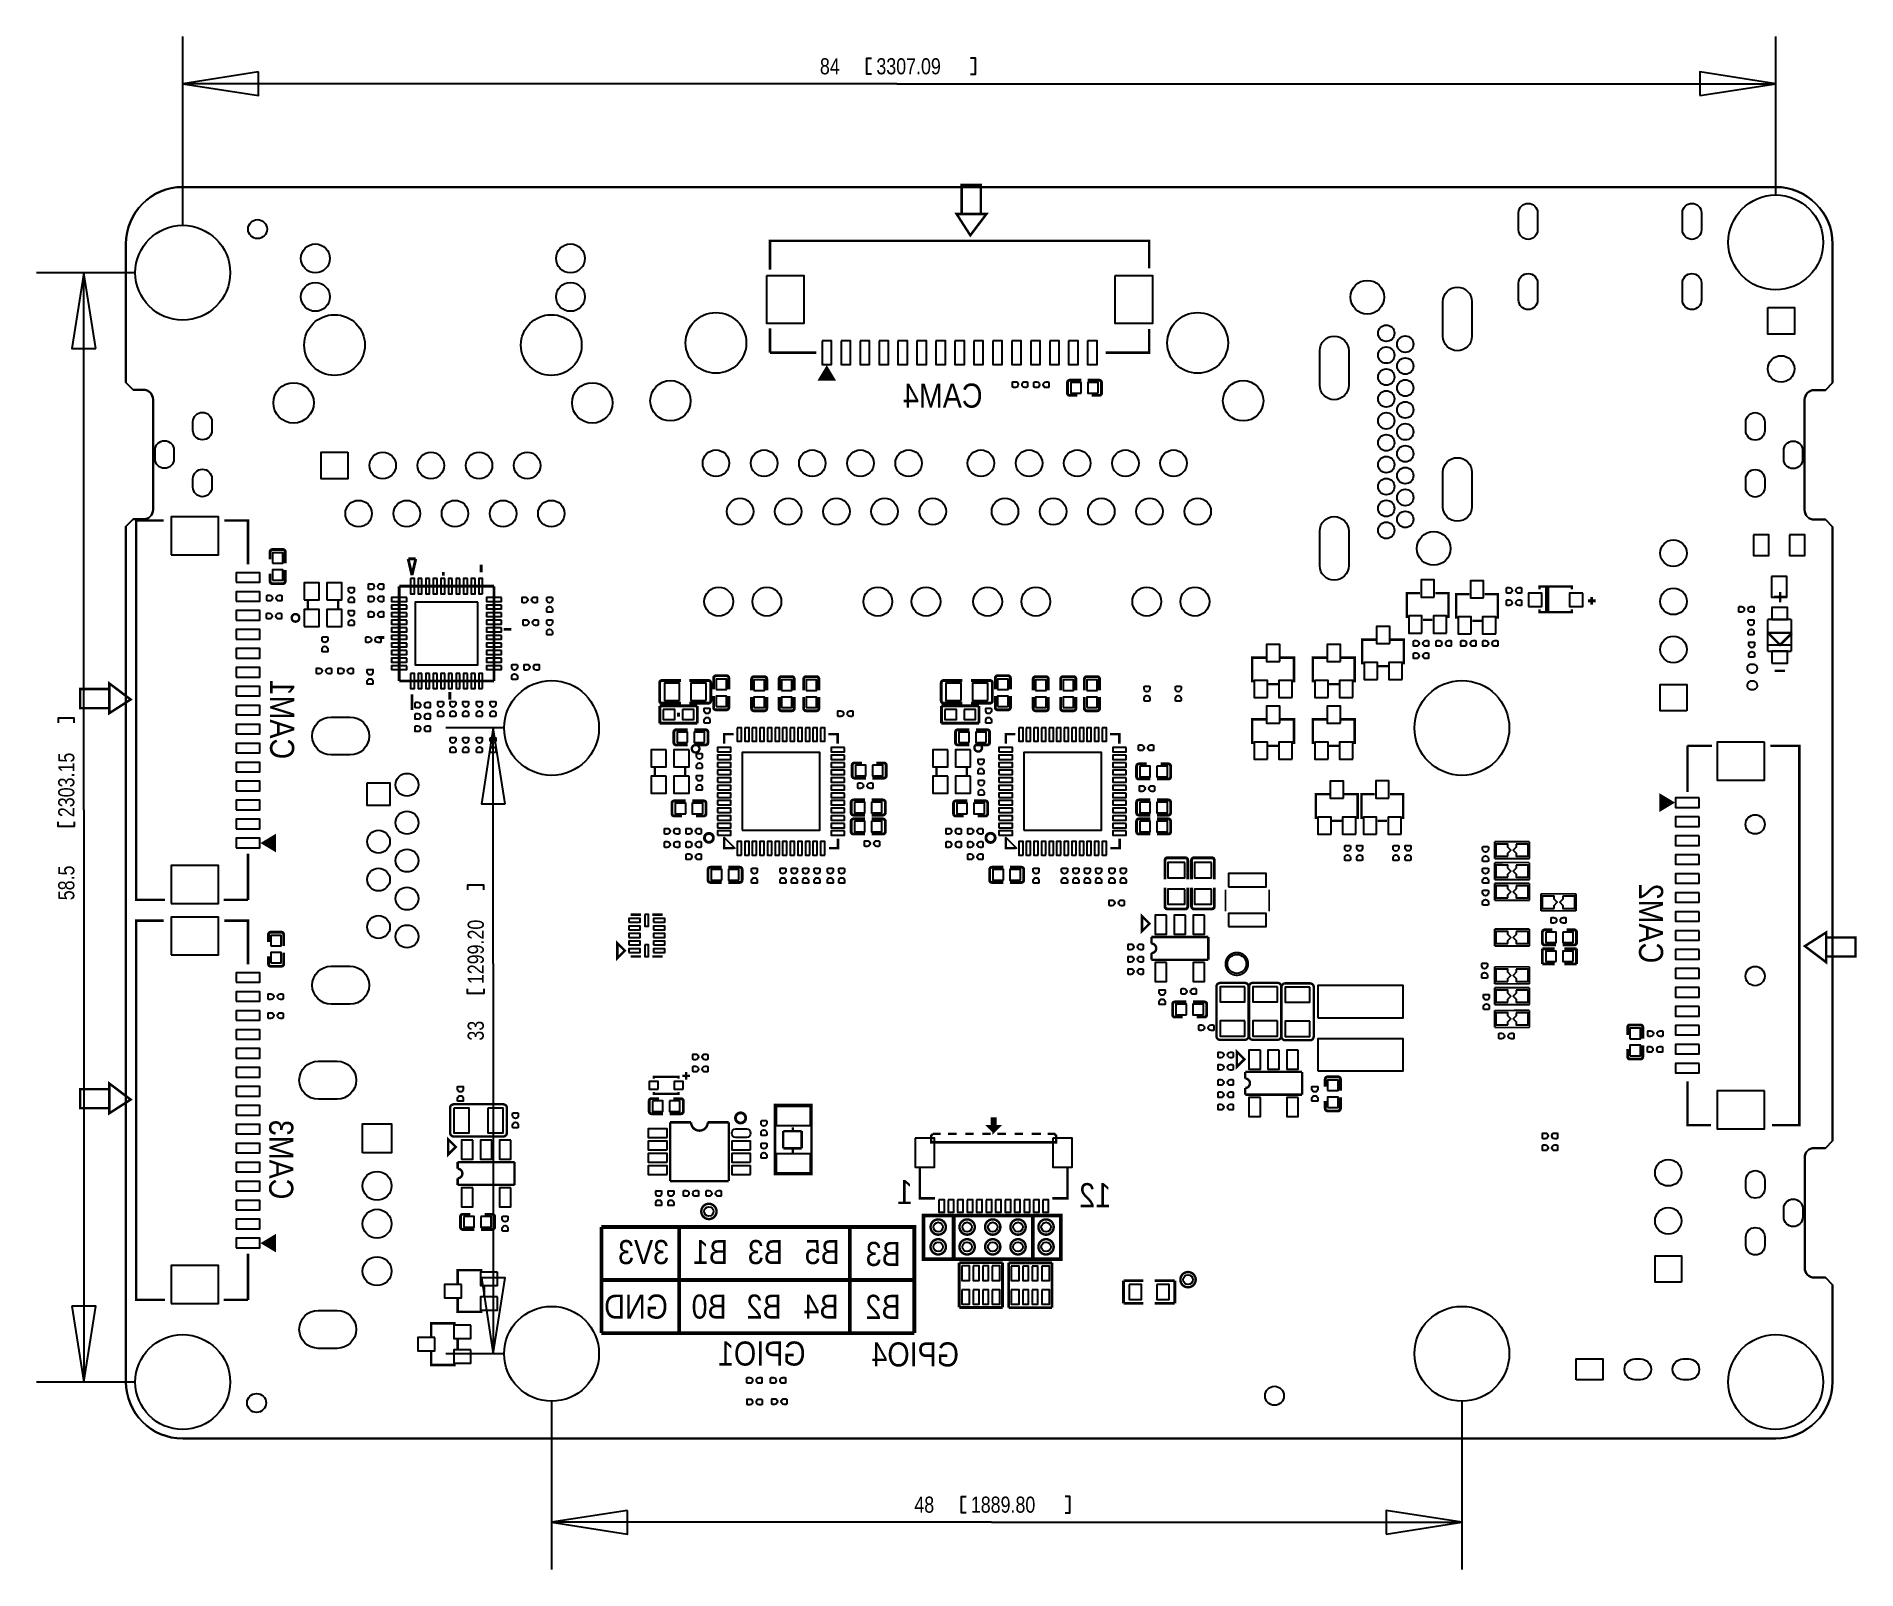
# Model space of a CAD drawing. Extents: x -5.9 to 90.1, y -7.5 to 73.4.
import ezdxf

# ---------------------------------------------------------------- set-up
doc = ezdxf.new("R2010")
doc.units = 0
for name, color, linetype in [('BG_DIMENSION', 85, 'CONTINUOUS'), ('BG_OUTLINE', 5, 'CONTINUOUS'), ('BG_SILKSCREEN_BOTTOM', 1, 'CONTINUOUS'), ('PG_SILKSCREEN_BOTTOM', 43, 'CONTINUOUS'), ('PIN_BOTTOM', 1, 'CONTINUOUS')]:
    doc.layers.add(name, color=color, linetype=linetype)

msp = doc.modelspace()

# ---------------------------------------------------------------- texts
at = {"layer": 'BG_DIMENSION', "width": 0.827043}
for s, p in [('84', (35.402977, 71.363154)), ('3307.09', (38.381, 71.363154)), ('48', (40.38346, -4.487316)), ('1889.80', (43.361483, -4.487316))]:
    msp.add_text(s, height=0.850011, dxfattribs=at).set_placement(p)
for s, p in [('2303.15', (-3.911752, 32.193154)), ('58.5', (-3.911752, 27.809139)), ('1299.20', (17.678552, 23.384967)), ('33', (17.678552, 20.406944))]:
    msp.add_text(s, height=0.850011, rotation=90, dxfattribs=at).set_placement(p)
at = {"layer": 'BG_SILKSCREEN_BOTTOM', "text_generation_flag": 2, "width": 0.88976}
for s, p in [('CAM4', (43.980887, 53.785846)), ('3V3', (27.450517, 8.622309)), ('B1', (30.55051, 8.622309)), ('B3', (33.45053, 8.622309)), ('B5', (36.450524, 8.622309)), ('B3', (39.665859, 8.525078)), ('GND', (27.385518, 5.747309)), ('B0', (30.485512, 5.747309)), ('B2', (33.385531, 5.747309)), ('B4', (36.385525, 5.747309)), ('B2', (39.65415, 5.734355)), ('GPIO1', (34.647226, 3.271952)), ('GPIO4', (42.737989, 3.225063))]:
    msp.add_text(s, height=1.27, dxfattribs=at).set_placement(p)
for s, p in [('CAM1', (6.410427, 35.249028)), ('CAM2', (78.593366, 24.484914)), ('CAM3', (6.363513, 12.03231))]:
    msp.add_text(s, height=1.27, rotation=270, dxfattribs=at).set_placement(p)
at = {"layer": 'PG_SILKSCREEN_BOTTOM', "text_generation_flag": 2, "width": 0.88976}
for s, p in [('1', (40.299056, 11.784838)), ('12', (50.75842, 11.620678))]:
    msp.add_text(s, height=1.27, dxfattribs=at).set_placement(p)

# ---------------------------------------------------------------- linework, layer by layer
at = {"layer": 'BG_DIMENSION'}
for points in [[(1.803705, 63.402591), (1.803705, 73.36315)], [(85.803689, 65.002588), (85.803689, 73.36315)], [(38.130988, 71.363154), (37.881001, 71.363154), (37.881001, 72.213165), (38.130988, 72.213165)], [(43.348986, 71.363154), (43.598973, 71.363154), (43.598973, 72.213165), (43.348986, 72.213165)], [(5.803697, 71.488148), (1.803705, 70.863155), (5.803697, 70.238163), (5.803697, 71.488148)], [(81.803697, 70.238163), (85.803689, 70.863155), (81.803697, 71.488148), (81.803697, 70.238163)], [(39.463472, 70.863155), (1.803705, 70.863155)], [(39.463472, 70.863155), (85.803689, 70.863155)], [(-0.69629, 60.902596), (-5.911748, 60.902596)], [(-2.786761, 56.902604), (-3.411753, 60.902596), (-4.036746, 56.902604), (-2.786761, 56.902604)], [(-3.411753, 32.57263), (-3.411753, 60.902596)], [(-3.911752, 37.16114), (-3.911752, 37.411127), (-4.761763, 37.411127), (-4.761763, 37.16114)], [(18.753404, 36.894287), (15.678556, 36.894287)], [(18.803544, 32.894295), (18.178551, 36.894287), (17.553559, 32.894295), (18.803544, 32.894295)], [(18.178551, 24.467439), (18.178551, 36.894287)], [(-3.911752, 31.943142), (-3.911752, 31.693155), (-4.761763, 31.693155), (-4.761763, 31.943142)], [(-3.411753, 32.57263), (-3.411753, 2.402611)], [(17.678552, 28.352953), (17.678552, 28.60294), (16.828541, 28.60294), (16.828541, 28.352953)], [(18.178551, 24.467439), (18.178551, 3.894709)], [(17.678552, 23.134955), (17.678552, 22.884968), (16.828541, 22.884968), (16.828541, 23.134955)], [(17.553559, 7.894701), (18.178551, 3.894709), (18.803544, 7.894701), (17.553559, 7.894701)], [(-4.036746, 6.402603), (-3.411753, 2.402611), (-2.786761, 6.402603), (-4.036746, 6.402603)], [(18.753404, 3.894709), (15.678556, 3.894709)], [(-0.69629, 2.402611), (-5.911748, 2.402611)], [(21.253399, 1.394714), (21.253399, -7.48731)], [(69.254294, 1.394714), (69.254294, -7.48731)], [(43.111471, -4.487316), (42.861484, -4.487316), (42.861484, -3.637305), (43.111471, -3.637305)], [(48.329469, -4.487316), (48.579456, -4.487316), (48.579456, -3.637305), (48.329469, -3.637305)], [(25.253391, -4.362323), (21.253399, -4.987315), (25.253391, -5.612308), (25.253391, -4.362323)], [(65.254302, -5.612308), (69.254294, -4.987315), (65.254302, -4.362323), (65.254302, -5.612308)], [(44.443955, -4.987315), (21.253399, -4.987315)], [(44.443955, -4.987315), (69.254294, -4.987315)]]:
    msp.add_lwpolyline(points, dxfattribs=at)
at = {"layer": 'BG_OUTLINE'}
for points in [[(-1.194003, 62.422989, -0.414175), (1.802994, 65.420011)], [(85.803994, 65.420011, -0.414176), (88.800991, 62.422989)], [(-1.194003, 2.421001), (-1.194003, 47.516009), (-0.813003, 47.897009), (-0.26985, 47.897009, 0.414214), (0.23815, 48.405009), (0.23815, 54.220999, 0.414214), (-0.26985, 54.728999), (-0.813003, 54.728999), (-1.194003, 55.109999), (-1.194003, 62.422989)], [(87.834597, 54.71287, 0.414214), (87.326597, 54.20487)], [(87.326597, 48.38888, 0.414214), (87.834597, 47.88088)], [(87.839017, 14.743786, 0.414214), (87.331017, 14.235786)], [(87.331017, 8.419795, 0.414214), (87.839017, 7.911795)], [(1.802994, -0.575996, -0.414213), (-1.194003, 2.421001)], [(88.800991, 2.421001, -0.414214), (85.803994, -0.575996)]]:
    msp.add_lwpolyline(points, format="xyb", dxfattribs=at)
msp.add_lwpolyline([(-1.194003, 2.421001, 0.414213), (1.802994, -0.575996), (41.801009, -0.575996), (45.814005, -0.575996), (85.803994, -0.575996, 0.414214), (88.800991, 2.421001), (88.800991, 7.530795), (88.419991, 7.911795), (87.839017, 7.911795, -0.414214), (87.331017, 8.419795), (87.331017, 14.235786, -0.414214), (87.839017, 14.743786), (88.419991, 14.743786), (88.800991, 15.124786), (88.800991, 47.49988), (88.419991, 47.88088), (87.834597, 47.88088, -0.414214), (87.326597, 48.38888), (87.326597, 54.20487, -0.414214), (87.834597, 54.71287), (88.419991, 54.71287), (88.800991, 55.09387), (88.800991, 62.422989, 0.414176), (85.803994, 65.420011), (1.802994, 65.420011, 0.414175), (-1.194003, 62.422989), (-1.194003, 55.109999), (-0.813003, 54.728999), (-0.26985, 54.728999, -0.414214), (0.23815, 54.220999), (0.23815, 48.405009, -0.414214), (-0.26985, 47.897009), (-0.813003, 47.897009), (-1.194003, 47.516009)], format="xyb", close=True, dxfattribs=at)
for points in [[(1.802994, 65.420011), (85.803994, 65.420011)], [(88.800991, 62.422989), (88.800991, 55.09387), (88.419991, 54.71287), (87.834597, 54.71287)], [(0.23815, 54.220999), (0.23815, 54.179241)], [(87.326597, 54.20487), (87.326597, 48.38888)], [(0.23815, 48.405009), (0.23815, 48.506786)], [(87.834597, 47.88088), (88.419991, 47.88088), (88.800991, 47.49988), (88.800991, 15.124786), (88.419991, 14.743786), (87.839017, 14.743786)], [(87.331017, 14.235786), (87.331017, 8.419795)], [(87.331017, 8.958936), (87.331017, 8.665794)], [(87.839017, 7.911795), (88.419991, 7.911795), (88.800991, 7.530795), (88.800991, 2.421001)], [(41.801009, -0.575996), (1.802994, -0.575996)], [(45.814005, -0.575996), (41.801009, -0.575996)], [(85.803994, -0.575996), (45.814005, -0.575996)]]:
    msp.add_lwpolyline(points, dxfattribs=at)
at = {"layer": 'BG_SILKSCREEN_BOTTOM', "const_width": 0.2}
for points in [[(23.880521, 10.582326), (40.380514, 10.582326), (40.380514, 4.982312)], [(23.880521, 10.582326), (23.880521, 4.982312)], [(27.980513, 10.582326), (27.980513, 4.982312)], [(36.98052, 10.582326), (36.98052, 4.982312)], [(42.453763, 11.182071), (40.867152, 11.182071), (40.867152, 8.882075), (42.453763, 8.882075)], [(46.62899, 8.882075), (42.453763, 8.882075), (42.453763, 11.182071), (46.62899, 11.182071), (46.62899, 8.882075)], [(46.60552, 11.105871), (46.60552, 11.100003)], [(46.62899, 11.182071), (48.110115, 11.182071), (48.110115, 8.882075), (46.62899, 8.882075)], [(23.880521, 7.782306), (40.380514, 7.782306)], [(23.880521, 4.982312), (40.380514, 4.982312)]]:
    msp.add_lwpolyline(points, dxfattribs=at)
at = {"layer": 'PG_SILKSCREEN_BOTTOM'}
for points, const_width in [([(43.886323, 64.010946), (43.886323, 65.538934), (42.879315, 65.538934), (42.879315, 64.010946)], 0.127), ([(44.182919, 63.996824), (43.333314, 62.872823), (42.611624, 63.996824), (44.182919, 63.996824)], 0.127), ([(52.769313, 61.137825), (52.769313, 62.583822), (32.769327, 62.583822), (32.769327, 61.059822)], 0.127), ([(32.769327, 57.97484), (32.769327, 56.683834)], 0.127), ([(50.46632, 56.683834), (52.769313, 56.683834), (52.769313, 57.927824)], 0.127), ([(32.769327, 56.683834), (35.209328, 56.683834)], 0.127), ([(35.383419, 55.269536), (36.145419, 55.269536), (35.764419, 55.904536), (35.383419, 55.269536), (35.510419, 55.269536), (35.510419, 55.371136), (36.018419, 55.371136), (35.967619, 55.472736), (35.586619, 55.472736), (35.637419, 55.548936), (35.916819, 55.548936), (35.764419, 55.777536), (35.662819, 55.625136), (35.789819, 55.625136)], 0.127), ([(48.454513, 55.10497), (48.454513, 54.558667)], 0.150012), ([(48.581513, 55.23197), (49.179099, 55.23197)], 0.150012), ([(50.127306, 55.23197), (49.529619, 55.23197)], 0.150012), ([(50.254306, 54.558667), (50.254306, 55.10497)], 0.150012), ([(48.581513, 54.431667), (48.979099, 54.431667)], 0.150012), ([(50.127306, 54.431667), (49.729619, 54.431667)], 0.150012), ([(0.793293, 47.8314), (-0.652704, 47.8314), (-0.652704, 27.831415), (0.871296, 27.831415)], 0.127), ([(5.247284, 45.528408), (5.247284, 47.8314), (4.003294, 47.8314)], 0.127), ([(6.409919, 46.178394), (6.409919, 45.780808)], 0.150012), ([(7.083222, 46.305394), (6.536919, 46.305394)], 0.150012), ([(7.210222, 46.178394), (7.210222, 45.580808)], 0.150012), ([(7.210222, 44.632601), (7.210222, 45.230288)], 0.150012), ([(13.892301, 44.950202), (13.692403, 45.808011)], 0.1524), ([(13.692403, 45.808011), (14.092504, 45.808011)], 0.1524), ([(14.092504, 45.808011), (13.892301, 44.950202)], 0.1524), ([(15.543301, 44.924802), (15.543301, 45.1247)], 0.1524), ([(17.543297, 45.102602), (17.543297, 45.502703)], 0.1524), ([(6.409919, 44.632601), (6.409919, 45.030288)], 0.150012), ([(6.536919, 44.505601), (7.083222, 44.505601)], 0.150012), ([(13.217703, 44.371108), (13.217703, 39.370889)], 0.1524), ([(18.217896, 44.371108), (13.217703, 44.371108)], 0.1524), ([(18.217896, 39.370889), (18.217896, 44.371108)], 0.1524), ([(75.04999, 44.199988), (75.04999, 44.35), (73.349993, 44.35), (73.349993, 44.199988)], 0.127), ([(73.700005, 43.050003), (73.700005, 44.299988), (73.800005, 44.299988), (73.800005, 43.050003), (73.700005, 43.050003)], 0.127), ([(8.399907, 43.19999), (8.399907, 43.599989)], 0.127), ([(10.000107, 43.19999), (10.000107, 43.599989)], 0.127), ([(67.050006, 43.999988), (66.350007, 43.999988), (66.350007, 42.699991)], 0.127), ([(67.850004, 43.999988), (68.550003, 43.999988), (68.550003, 42.699991)], 0.127), ([(69.65, 43.950001), (68.950002, 43.950001), (68.950002, 42.650004)], 0.127), ([(70.449999, 43.950001), (71.149997, 43.950001), (71.149997, 42.650004)], 0.127), ([(73.349993, 43.150003), (73.349993, 42.99999), (75.04999, 42.99999), (75.04999, 43.150003)], 0.127), ([(75.900001, 43.599989), (76.3, 43.599989)], 0.150012), ([(76.1, 43.799989), (76.1, 43.399989)], 0.150012), ([(86.324618, 43.800014), (85.712478, 43.800014)], 0.127), ([(86.041306, 43.524653), (86.041306, 44.072861)], 0.127), ([(67.199993, 42.599991), (67.699992, 42.599991)], 0.127), ([(69.799987, 42.550004), (70.300012, 42.550004)], 0.127), ([(86.63112, 42.629201), (85.380932, 42.629201)], 0.1016), ([(85.380932, 42.629201), (85.380932, 40.929433)], 0.1016), ([(86.63112, 40.929433), (86.63112, 42.629201)], 0.1016), ([(12.136399, 41.664001), (12.441199, 41.664001)], 0.1524), ([(19.13161, 42.097808), (18.720791, 42.097808)], 0.1524), ([(64.699998, 41.550006), (63.999999, 41.550006), (63.999999, 40.250008)], 0.127), ([(65.499996, 41.550006), (66.199995, 41.550006), (66.199995, 40.250008)], 0.127), ([(86.63112, 41.264205), (85.380932, 41.264205)], 0.1016), ([(86.63112, 41.264205), (85.380932, 41.264205)], 0.0254), ([(86.031426, 41.271317), (86.615626, 41.855517), (86.564826, 41.906317), (85.447226, 41.906317), (85.447226, 41.855517), (86.031426, 41.271317)], 0.127), ([(58.900009, 40.599995), (58.200011, 40.599995), (58.200011, 39.299998)], 0.127), ([(59.700008, 40.599995), (60.400006, 40.599995), (60.400006, 39.299998)], 0.127), ([(62.100003, 40.599995), (61.400004, 40.599995), (61.400004, 39.299998)], 0.127), ([(62.900001, 40.599995), (63.6, 40.599995), (63.6, 39.299998)], 0.127), ([(85.380932, 40.929433), (86.63112, 40.929433)], 0.1016), ([(13.217703, 39.370889), (18.217896, 39.370889)], 0.1524), ([(27.078305, 39.399388), (28.070912, 39.399388)], 0.150089), ([(29.521709, 39.399388), (28.512287, 39.399388)], 0.150089), ([(29.799712, 39.522908), (29.799712, 38.925297)], 0.150012), ([(30.47299, 39.649908), (29.926712, 39.649908)], 0.150012), ([(30.59999, 39.522908), (30.59999, 38.925297)], 0.150012), ([(31.799708, 39.472895), (31.799708, 38.87531)], 0.150012), ([(32.473011, 39.599895), (31.926708, 39.599895)], 0.150012), ([(32.600011, 39.472895), (32.600011, 38.87531)], 0.150012), ([(33.249692, 39.472895), (33.249692, 38.87531)], 0.150012), ([(33.922995, 39.599895), (33.376692, 39.599895)], 0.150012), ([(34.049995, 39.472895), (34.049995, 38.87531)], 0.150012), ([(34.54969, 39.472895), (34.54969, 38.87531)], 0.150012), ([(35.222993, 39.599895), (34.67669, 39.599895)], 0.150012), ([(35.349993, 39.472895), (35.349993, 38.87531)], 0.150012), ([(41.928288, 39.399388), (42.920895, 39.399388)], 0.150089), ([(44.371692, 39.399388), (43.362296, 39.399388)], 0.150089), ([(44.649695, 39.522908), (44.649695, 38.925297)], 0.150012), ([(45.322998, 39.649908), (44.776695, 39.649908)], 0.150012), ([(45.449998, 39.522908), (45.449998, 38.925297)], 0.150012), ([(46.649691, 39.472895), (46.649691, 38.87531)], 0.150012), ([(47.322994, 39.599895), (46.776691, 39.599895)], 0.150012), ([(47.449994, 39.472895), (47.449994, 38.87531)], 0.150012), ([(48.099701, 39.472895), (48.099701, 38.87531)], 0.150012), ([(48.773004, 39.599895), (48.226701, 39.599895)], 0.150012), ([(48.900004, 39.472895), (48.900004, 38.87531)], 0.150012), ([(49.349711, 39.472895), (49.349711, 38.87531)], 0.150012), ([(50.022989, 39.599895), (49.476711, 39.599895)], 0.150012), ([(50.149989, 39.472895), (50.149989, 38.87531)], 0.150012), ([(64.85001, 40.150009), (65.350009, 40.150009)], 0.127), ([(85.7393, 39.903248), (86.287508, 39.903248)], 0.127), ([(-2.079828, 38.948411), (-3.607816, 38.948411), (-3.607816, 37.941402), (-2.079828, 37.941402)], 0.127), ([(-2.065706, 39.245007), (-0.941705, 38.395402), (-2.065706, 37.673712), (-2.065706, 39.245007)], 0.127), ([(13.892301, 38.664794), (13.892301, 37.847397)], 0.1524), ([(15.892297, 38.791794), (15.892297, 38.391694)], 0.1524), ([(26.951305, 39.272388), (26.951305, 38.327609)], 0.150089), ([(29.648709, 38.327609), (29.648709, 39.272388)], 0.150089), ([(29.799712, 37.977089), (29.799712, 38.574802)], 0.150012), ([(30.59999, 37.977089), (30.59999, 38.574802)], 0.150012), ([(31.799708, 37.927102), (31.799708, 38.52479)], 0.150012), ([(32.600011, 37.927102), (32.600011, 38.52479)], 0.150012), ([(33.249692, 37.927102), (33.249692, 38.52479)], 0.150012), ([(34.049995, 37.927102), (34.049995, 38.52479)], 0.150012), ([(34.54969, 37.927102), (34.54969, 38.52479)], 0.150012), ([(35.349993, 37.927102), (35.349993, 38.52479)], 0.150012), ([(41.801288, 39.272388), (41.801288, 38.327609)], 0.150089), ([(44.498692, 38.327609), (44.498692, 39.272388)], 0.150089), ([(44.649695, 37.977089), (44.649695, 38.574802)], 0.150012), ([(45.449998, 37.977089), (45.449998, 38.574802)], 0.150012), ([(46.649691, 37.927102), (46.649691, 38.52479)], 0.150012), ([(47.449994, 37.927102), (47.449994, 38.52479)], 0.150012), ([(48.099701, 37.927102), (48.099701, 38.52479)], 0.150012), ([(48.900004, 37.927102), (48.900004, 38.52479)], 0.150012), ([(49.349711, 37.927102), (49.349711, 38.52479)], 0.150012), ([(50.149989, 37.927102), (50.149989, 38.52479)], 0.150012), ([(59.049996, 39.199998), (59.549995, 39.199998)], 0.127), ([(62.24999, 39.199998), (62.749989, 39.199998)], 0.127), ([(28.940608, 38.057201), (26.959408, 38.057201)], 0.1524), ([(26.959408, 38.057201), (26.959408, 37.142801)], 0.1524), ([(27.078305, 38.200609), (28.070912, 38.200609)], 0.150089), ([(27.950008, 37.498401), (27.950008, 37.701601)], 0.1524), ([(29.521709, 38.200609), (28.512287, 38.200609)], 0.150089), ([(28.940608, 37.142801), (28.940608, 38.057201)], 0.1524), ([(29.926712, 37.850089), (30.47299, 37.850089)], 0.150012), ([(31.926708, 37.800102), (32.473011, 37.800102)], 0.150012), ([(33.376692, 37.800102), (33.922995, 37.800102)], 0.150012), ([(34.67669, 37.800102), (35.222993, 37.800102)], 0.150012), ([(43.790591, 38.057201), (41.809391, 38.057201)], 0.1524), ([(41.809391, 38.057201), (41.809391, 37.142801)], 0.1524), ([(41.928288, 38.200609), (42.920895, 38.200609)], 0.150089), ([(44.371692, 38.200609), (43.362296, 38.200609)], 0.150089), ([(43.790591, 37.142801), (43.790591, 38.057201)], 0.1524), ([(44.776695, 37.850089), (45.322998, 37.850089)], 0.150012), ([(46.776691, 37.800102), (47.322994, 37.800102)], 0.150012), ([(48.226701, 37.800102), (48.773004, 37.800102)], 0.150012), ([(49.476711, 37.800102), (50.022989, 37.800102)], 0.150012), ([(26.959408, 37.142801), (28.940608, 37.142801)], 0.1524), ([(27.700097, 36.673003), (27.700097, 36.126699)], 0.150012), ([(27.827097, 36.800003), (28.424708, 36.800003)], 0.150012), ([(29.37289, 36.800003), (28.775203, 36.800003)], 0.150012), ([(29.49989, 36.126699), (29.49989, 36.673003)], 0.150012), ([(30.858003, 36.563706), (30.357902, 36.563706), (30.357902, 36.06739)], 0.129489), ([(36.342091, 36.06739), (36.342091, 36.563706), (35.841991, 36.563706)], 0.129489), ([(41.809391, 37.142801), (43.790591, 37.142801)], 0.1524), ([(42.550105, 36.673003), (42.550105, 36.126699)], 0.150012), ([(42.677105, 36.800003), (43.274691, 36.800003)], 0.150012), ([(44.222899, 36.800003), (43.625211, 36.800003)], 0.150012), ([(44.349899, 36.126699), (44.349899, 36.673003)], 0.150012), ([(45.708011, 36.563706), (45.207911, 36.563706), (45.207911, 36.06739)], 0.129489), ([(51.1921, 36.06739), (51.1921, 36.563706), (50.691999, 36.563706)], 0.129489), ([(58.900009, 37.349989), (58.200011, 37.349989), (58.200011, 36.049991)], 0.127), ([(59.700008, 37.349989), (60.400006, 37.349989), (60.400006, 36.049991)], 0.127), ([(62.100003, 37.349989), (61.400004, 37.349989), (61.400004, 36.049991)], 0.127), ([(62.900001, 37.349989), (63.6, 37.349989), (63.6, 36.049991)], 0.127), ([(27.827097, 35.999699), (28.424708, 35.999699)], 0.150012), ([(29.37289, 35.999699), (28.775203, 35.999699)], 0.150012), ([(42.677105, 35.999699), (43.274691, 35.999699)], 0.150012), ([(44.222899, 35.999699), (43.625211, 35.999699)], 0.150012), ([(59.049996, 35.949992), (59.549995, 35.949992)], 0.127), ([(62.24999, 35.949992), (62.749989, 35.949992)], 0.127), ([(81.149012, 35.953929), (81.149012, 33.513928)], 0.127), ([(82.440018, 35.953929), (81.149012, 35.953929)], 0.127), ([(85.603004, 15.953943), (87.049, 15.953943), (87.049, 35.953929), (85.525, 35.953929)], 0.127), ([(26.699896, 34.800007), (26.699896, 34.400007)], 0.127), ([(28.300096, 34.800007), (28.300096, 34.400007)], 0.127), ([(37.100104, 34.923298), (37.100104, 34.376995)], 0.150012), ([(37.227104, 35.050298), (37.624791, 35.050298)], 0.150012), ([(38.772897, 35.050298), (38.375311, 35.050298)], 0.150012), ([(38.899897, 34.376995), (38.899897, 34.923298)], 0.150012), ([(41.549904, 34.800007), (41.549904, 34.400007)], 0.127), ([(43.150104, 34.800007), (43.150104, 34.400007)], 0.127), ([(52.100099, 34.873311), (52.100099, 34.327008)], 0.150012), ([(52.227099, 35.000311), (52.624812, 35.000311)], 0.150012), ([(53.772892, 35.000311), (53.375306, 35.000311)], 0.150012), ([(53.899892, 34.327008), (53.899892, 34.873311)], 0.150012), ([(37.227104, 34.249995), (37.824791, 34.249995)], 0.150012), ([(38.772897, 34.249995), (38.175311, 34.249995)], 0.150012), ([(52.227099, 34.200008), (52.824812, 34.200008)], 0.150012), ([(53.772892, 34.200008), (53.175306, 34.200008)], 0.150012), ([(27.600097, 32.922997), (27.600097, 32.376694)], 0.150012), ([(27.727097, 33.049997), (28.324708, 33.049997)], 0.150012), ([(29.27289, 33.049997), (28.675203, 33.049997)], 0.150012), ([(29.39989, 32.376694), (29.39989, 32.922997)], 0.150012), ([(37.050091, 32.973289), (37.050091, 32.427012)], 0.150012), ([(37.177091, 33.100289), (37.774804, 33.100289)], 0.150012), ([(38.72291, 33.100289), (38.125298, 33.100289)], 0.150012), ([(38.84991, 32.427012), (38.84991, 32.973289)], 0.150012), ([(42.450106, 32.922997), (42.450106, 32.376694)], 0.150012), ([(42.577106, 33.049997), (43.174691, 33.049997)], 0.150012), ([(44.122899, 33.049997), (43.525211, 33.049997)], 0.150012), ([(44.249899, 32.376694), (44.249899, 32.922997)], 0.150012), ([(52.100099, 32.973289), (52.100099, 32.427012)], 0.150012), ([(52.227099, 33.100289), (52.824812, 33.100289)], 0.150012), ([(53.772892, 33.100289), (53.175306, 33.100289)], 0.150012), ([(53.899892, 32.427012), (53.899892, 32.973289)], 0.150012), ([(62.258981, 33.397495), (61.558983, 33.397495), (61.558983, 32.097472)], 0.127), ([(63.059005, 33.397495), (63.759004, 33.397495), (63.759004, 32.097472)], 0.127), ([(64.658367, 33.39879), (63.958368, 33.39879), (63.958368, 32.098793)], 0.127), ([(65.458365, 33.39879), (66.158364, 33.39879), (66.158364, 32.098793)], 0.127), ([(79.734715, 33.339837), (79.734715, 32.577837), (80.369715, 32.958837), (79.734715, 33.339837), (79.734715, 33.212837), (79.836315, 33.212837), (79.836315, 32.704837), (79.937915, 32.755637), (79.937915, 33.136637), (80.014115, 33.085837), (80.014115, 32.806437), (80.242715, 32.958837), (80.090315, 33.060437), (80.090315, 32.933437)], 0.127), ([(27.727097, 32.249694), (28.124709, 32.249694)], 0.150012), ([(29.27289, 32.249694), (28.875203, 32.249694)], 0.150012), ([(37.050091, 31.973291), (37.050091, 31.426988)], 0.150012), ([(37.177091, 32.300012), (37.774804, 32.300012)], 0.150012), ([(37.177091, 32.100291), (37.774804, 32.100291)], 0.150012), ([(38.72291, 32.300012), (38.125298, 32.300012)], 0.150012), ([(38.72291, 32.100291), (38.125298, 32.100291)], 0.150012), ([(38.84991, 31.426988), (38.84991, 31.973291)], 0.150012), ([(42.577106, 32.249694), (42.974692, 32.249694)], 0.150012), ([(44.122899, 32.249694), (43.725211, 32.249694)], 0.150012), ([(52.100099, 31.973291), (52.100099, 31.426988)], 0.150012), ([(52.227099, 32.300012), (52.824812, 32.300012)], 0.150012), ([(52.227099, 32.100291), (52.824812, 32.100291)], 0.150012), ([(53.772892, 32.300012), (53.175306, 32.300012)], 0.150012), ([(53.772892, 32.100291), (53.175306, 32.100291)], 0.150012), ([(53.899892, 31.426988), (53.899892, 31.973291)], 0.150012), ([(62.408994, 31.997472), (62.908993, 31.997472)], 0.127), ([(64.808379, 31.998793), (65.308378, 31.998793)], 0.127), ([(6.661582, 30.445507), (6.661582, 31.207507), (6.026582, 30.826507), (6.661582, 30.445507), (6.661582, 30.572507), (6.559982, 30.572507), (6.559982, 31.080507), (6.458382, 31.029707), (6.458382, 30.648707), (6.382182, 30.699507), (6.382182, 30.978907), (6.153582, 30.826507), (6.305982, 30.724907), (6.305982, 30.851907)], 0.127), ([(30.860797, 30.552796), (30.352797, 30.552796), (30.352797, 31.086196)], 0.127), ([(35.874808, 30.554092), (36.357408, 30.554092), (36.357408, 31.058002)], 0.129489), ([(37.177091, 31.299988), (37.774804, 31.299988)], 0.150012), ([(38.72291, 31.299988), (38.125298, 31.299988)], 0.150012), ([(45.710805, 30.552796), (45.202805, 30.552796), (45.202805, 31.086196)], 0.127), ([(50.724791, 30.554092), (51.207391, 30.554092), (51.207391, 31.058002)], 0.129489), ([(52.227099, 31.299988), (52.824812, 31.299988)], 0.150012), ([(53.772892, 31.299988), (53.175306, 31.299988)], 0.150012), ([(70.977709, 29.999889), (70.977709, 30.900091)], 0.100101), ([(70.980503, 30.896992), (72.819489, 30.899608)], 0.100101), ([(72.822308, 30.900091), (72.822308, 29.999889)], 0.100101), ([(5.247284, 27.831415), (5.247284, 30.271415)], 0.127), ([(53.600604, 29.921708), (53.600604, 28.912312)], 0.150089), ([(54.672408, 30.048708), (53.727604, 30.048708)], 0.150089), ([(54.799408, 29.921708), (54.799408, 28.912312)], 0.150089), ([(55.000601, 29.921708), (55.000601, 28.912312)], 0.150089), ([(56.072405, 30.048708), (55.127601, 30.048708)], 0.150089), ([(56.199405, 29.921708), (56.199405, 28.912312)], 0.150089), ([(72.824594, 30.000397), (70.975398, 30.000397)], 0.100101), ([(70.977709, 28.899891), (70.977709, 29.800093)], 0.100101), ([(70.980503, 29.796994), (72.819489, 29.79961)], 0.100101), ([(72.822308, 29.800093), (72.822308, 28.899891)], 0.100101), ([(29.500093, 29.423004), (29.500093, 28.876701)], 0.150012), ([(29.627093, 29.550004), (30.224705, 29.550004)], 0.150012), ([(29.627093, 28.749701), (30.224705, 28.749701)], 0.150012), ([(31.172912, 29.550004), (30.575199, 29.550004)], 0.150012), ([(31.172912, 28.749701), (30.575199, 28.749701)], 0.150012), ([(31.299912, 28.876701), (31.299912, 29.423004)], 0.150012), ([(44.350102, 29.423004), (44.350102, 28.876701)], 0.150012), ([(44.477102, 29.550004), (45.074688, 29.550004)], 0.150012), ([(44.477102, 28.749701), (45.074688, 28.749701)], 0.150012), ([(46.022895, 29.550004), (45.425208, 29.550004)], 0.150012), ([(46.022895, 28.749701), (45.425208, 28.749701)], 0.150012), ([(46.149895, 28.876701), (46.149895, 29.423004)], 0.150012), ([(72.824594, 28.900399), (70.975398, 28.900399)], 0.100101), ([(3.956279, 27.831415), (5.247284, 27.831415)], 0.127), ([(53.600604, 27.478304), (53.600604, 28.470911)], 0.150089), ([(54.799408, 27.478304), (54.799408, 28.470911)], 0.150089), ([(55.000601, 27.478304), (55.000601, 28.470911)], 0.150089), ([(56.199405, 27.478304), (56.199405, 28.470911)], 0.150089), ([(56.790107, 27.233651), (56.790107, 28.374467)], 0.100101), ([(59.090128, 27.233651), (59.090128, 28.374467)], 0.100101), ([(72.824594, 27.800402), (70.975398, 27.800402)], 0.100101), ([(70.977709, 27.799894), (70.977709, 28.700095)], 0.100101), ([(70.980503, 28.696996), (72.819489, 28.699612)], 0.100101), ([(72.822308, 28.700095), (72.822308, 27.799894)], 0.100101), ([(73.427692, 27.249907), (73.427692, 28.150109)], 0.100101), ([(73.430511, 28.14701), (75.269496, 28.149601)], 0.100101), ([(75.27229, 28.150109), (75.27229, 27.249907)], 0.100101), ([(25.41999, 27.050009), (25.970001, 27.050009)], 0.127), ([(26.57, 27.050009), (27.120012, 27.050009)], 0.127), ([(52.386306, 26.172795), (52.386306, 26.972793), (52.786305, 26.572794), (52.386306, 26.172795)], 0.127), ([(53.727604, 27.351304), (54.672408, 27.351304)], 0.150089), ([(55.127601, 27.351304), (56.072405, 27.351304)], 0.150089), ([(75.274602, 27.25039), (73.425406, 27.25039)], 0.100101), ([(0.793293, 26.733449), (-0.652704, 26.733449), (-0.652704, 6.733464), (0.871296, 6.733464)], 0.127), ([(5.247284, 24.430457), (5.247284, 26.733449), (4.003294, 26.733449)], 0.127), ([(6.325311, 25.99977), (6.325311, 25.602184)], 0.150012), ([(6.998614, 26.12677), (6.452311, 26.12677)], 0.150012), ([(7.125614, 25.99977), (7.125614, 25.402184)], 0.150012), ([(55.886299, 25.872796), (52.886305, 25.872796)], 0.127), ([(52.886305, 25.872796), (52.886407, 25.522707)], 0.127), ([(55.886299, 24.672798), (55.886299, 25.872796)], 0.127), ([(70.977709, 25.399898), (70.977709, 26.3001)], 0.100101), ([(70.980503, 26.297001), (72.819489, 26.299592)], 0.100101), ([(72.822308, 26.3001), (72.822308, 25.399898)], 0.100101), ([(73.500107, 26.12329), (73.500107, 25.577013)], 0.150012), ([(73.627107, 26.25029), (74.024795, 26.25029)], 0.150012), ([(75.1729, 26.25029), (74.775289, 26.25029)], 0.150012), ([(75.2999, 25.577013), (75.2999, 26.12329)], 0.150012), ([(88.462002, 24.540337), (87.338002, 25.389942), (88.462002, 26.111632), (88.462002, 24.540337)], 0.127), ([(7.125614, 24.453977), (7.125614, 25.051664)], 0.150012), ([(24.719991, 24.749989), (24.719991, 25.550012), (25.11999, 25.149988), (24.719991, 24.749989)], 0.127), ([(52.886407, 25.02281), (52.886305, 24.672798)], 0.127), ([(72.824594, 25.400406), (70.975398, 25.400406)], 0.100101), ([(74.150093, 25.249988), (73.500107, 25.249988)], 0.150089), ([(73.500107, 25.249988), (73.500107, 24.449989)], 0.150089), ([(73.627107, 25.450013), (74.224794, 25.450013)], 0.150012), ([(75.1729, 25.450013), (74.575289, 25.450013)], 0.150012), ([(74.649889, 25.249988), (75.2999, 25.249988)], 0.150089), ([(75.2999, 25.249988), (75.2999, 24.449989)], 0.150089), ([(88.476125, 24.836933), (90.004113, 24.836933), (90.004113, 25.843941), (88.476125, 25.843941)], 0.127), ([(6.325311, 24.453977), (6.325311, 24.851665)], 0.150012), ([(6.452311, 24.326977), (6.998614, 24.326977)], 0.150012), ([(25.41999, 24.849988), (25.970001, 24.849988)], 0.127), ([(26.57, 24.849988), (27.120012, 24.849988)], 0.127), ([(52.886305, 24.672798), (55.886299, 24.672798)], 0.127), ([(70.977709, 23.399902), (70.977709, 24.300104)], 0.100101), ([(70.980503, 24.297005), (72.819489, 24.299596)], 0.100101), ([(72.822308, 24.300104), (72.822308, 23.399902)], 0.100101), ([(73.500107, 24.449989), (74.150093, 24.449989)], 0.150089), ([(75.2999, 24.449989), (74.649889, 24.449989)], 0.150089), ([(72.824594, 23.40041), (70.975398, 23.40041)], 0.100101), ([(70.977709, 22.299905), (70.977709, 23.200106)], 0.100101), ([(70.980503, 23.197007), (72.819489, 23.199598)], 0.100101), ([(72.822308, 23.200106), (72.822308, 22.299905)], 0.100101), ([(54.000095, 22.322993), (54.000095, 21.77669)], 0.150012), ([(54.127095, 22.449993), (54.724706, 22.449993)], 0.150012), ([(55.672888, 22.449993), (55.075201, 22.449993)], 0.150012), ([(55.799888, 21.77669), (55.799888, 22.322993)], 0.150012), ([(72.824594, 22.300413), (70.975398, 22.300413)], 0.100101), ([(54.127095, 21.64969), (54.524707, 21.64969)], 0.150012), ([(55.672888, 21.64969), (55.275201, 21.64969)], 0.150012), ([(72.824594, 21.10039), (70.975398, 21.10039)], 0.100101), ([(70.977709, 21.099907), (70.977709, 22.000108)], 0.100101), ([(70.980503, 21.99701), (72.819489, 21.9996)], 0.100101), ([(72.822308, 22.000108), (72.822308, 21.099907)], 0.100101), ([(77.993265, 21.107502), (77.993265, 20.709915)], 0.150012), ([(78.666569, 21.234502), (78.120265, 21.234502)], 0.150012), ([(78.793569, 21.107502), (78.793569, 20.509916)], 0.150012), ([(78.793569, 19.561708), (78.793569, 20.159396)], 0.150012), ([(57.390894, 19.026988), (57.390894, 19.827011), (57.790893, 19.427012), (57.390894, 19.026988)], 0.127), ([(77.993265, 19.561708), (77.993265, 19.959396)], 0.150012), ([(78.120265, 19.434708), (78.666569, 19.434708)], 0.150012), ([(27.950008, 18.399989), (27.950008, 18.499988), (26.65001, 18.499988), (26.65001, 18.399989)], 0.127), ([(28.550006, 18.550001), (28.150007, 18.550001)], 0.127), ([(28.350007, 18.350001), (28.350007, 18.750001)], 0.127), ([(60.827006, 18.759094), (57.827012, 18.759094)], 0.127), ([(57.827012, 18.759094), (57.827088, 18.409006)], 0.127), ([(60.827006, 17.559096), (60.827006, 18.759094)], 0.127), ([(62.049711, 18.372912), (62.049711, 17.975301)], 0.150012), ([(62.722989, 18.499912), (62.176711, 18.499912)], 0.150012), ([(62.849989, 18.372912), (62.849989, 17.775301)], 0.150012), ([(81.149012, 18.256936), (81.149012, 15.953943), (82.393003, 15.953943)], 0.127), ([(-2.079828, 17.85046), (-3.607816, 17.85046), (-3.607816, 16.843451), (-2.079828, 16.843451)], 0.127), ([(-2.065706, 18.147055), (-0.941705, 17.297451), (-2.065706, 16.575761), (-2.065706, 18.147055)], 0.127), ([(26.4001, 17.223308), (26.4001, 16.677005)], 0.150012), ([(26.5271, 17.350308), (26.924787, 17.350308)], 0.150012), ([(26.65001, 17.69999), (26.65001, 17.59999), (27.950008, 17.59999), (27.950008, 17.69999)], 0.127), ([(28.072893, 17.350308), (27.675307, 17.350308)], 0.150012), ([(28.199893, 16.677005), (28.199893, 17.223308)], 0.150012), ([(57.827088, 17.909108), (57.827012, 17.559096)], 0.127), ([(57.827012, 17.559096), (60.827006, 17.559096)], 0.127), ([(62.049711, 16.827094), (62.049711, 17.224807)], 0.150012), ([(62.849989, 16.827094), (62.849989, 17.424806)], 0.150012), ([(26.5271, 16.550005), (27.124812, 16.550005)], 0.150012), ([(28.072893, 16.550005), (27.475307, 16.550005)], 0.150012), ([(34.965208, 13.383895), (34.965208, 17.016095), (33.034808, 17.016095), (33.034808, 13.358495), (34.965208, 13.358495), (34.965208, 13.383895)], 0.127), ([(44.565011, 15.592501), (44.265012, 15.892501), (44.865011, 15.892501), (44.565011, 15.592501), (44.565011, 16.2925), (44.465011, 16.2925), (44.465011, 15.692501), (44.565011, 15.592501), (44.665011, 15.692501), (44.665011, 16.2925), (44.565011, 16.2925)], 0.127), ([(62.176711, 16.700094), (62.722989, 16.700094)], 0.150012), ([(28.609595, 16.099892), (27.500097, 16.099892)], 0.127), ([(27.500097, 16.099892), (27.500097, 13.000101)], 0.127), ([(30.599888, 16.099892), (29.490391, 16.099892)], 0.127), ([(30.599888, 13.000101), (30.599888, 16.099892)], 0.127), ([(33.46991, 15.637408), (33.46991, 14.727301)], 0.127), ([(34.439911, 15.637408), (33.46991, 15.637408)], 0.127), ([(33.970011, 15.837306), (33.970011, 15.667406)], 0.127), ([(34.439911, 14.727301), (34.439911, 15.637408)], 0.127), ([(47.414993, 15.492501), (47.765005, 15.492501), (47.865005, 15.392502), (47.865005, 15.04249), (41.264992, 15.04249), (41.264992, 15.392502), (41.364992, 15.492501)], 0.127), ([(41.764991, 15.492501), (41.364992, 15.492501)], 0.127), ([(42.164991, 15.492501), (42.615002, 15.492501)], 0.127), ([(43.064989, 15.492501), (43.515001, 15.492501)], 0.127), ([(43.965012, 15.492501), (44.414999, 15.492501)], 0.127), ([(44.765011, 15.492501), (45.214997, 15.492501)], 0.127), ([(45.665009, 15.492501), (46.114995, 15.492501)], 0.127), ([(46.565007, 15.492501), (47.065006, 15.492501)], 0.127), ([(15.799994, 14.399997), (15.799994, 15.199995), (16.199993, 14.799996), (15.799994, 14.399997)], 0.127), ([(33.46991, 14.727301), (34.439911, 14.727301)], 0.127), ([(33.979891, 14.667408), (33.979891, 14.497202)], 0.127), ([(19.300012, 13.999997), (16.299993, 13.999997)], 0.127), ([(16.299993, 13.999997), (16.300094, 13.649909)], 0.127), ([(19.300012, 12.8), (19.300012, 13.999997)], 0.127), ([(41.464992, 12.092508), (40.664994, 12.092508), (40.664994, 13.742492)], 0.127), ([(47.665005, 12.092508), (48.465003, 12.092508), (48.465003, 13.742492)], 0.127), ([(16.300094, 13.150012), (16.299993, 12.8)], 0.127), ([(16.299993, 12.8), (19.300012, 12.8)], 0.127), ([(27.500097, 13.000101), (30.599888, 13.000101)], 0.127), ([(16.450107, 11.123295), (16.450107, 10.576992)], 0.150012), ([(16.577107, 11.250295), (16.974795, 11.250295)], 0.150012), ([(18.1229, 11.250295), (17.725288, 11.250295)], 0.150012), ([(18.2499, 10.576992), (18.2499, 11.123295)], 0.150012), ([(6.661582, 9.347556), (6.661582, 10.109556), (6.026582, 9.728556), (6.661582, 9.347556), (6.661582, 9.474556), (6.559982, 9.474556), (6.559982, 9.982556), (6.458382, 9.931756), (6.458382, 9.550756), (6.382182, 9.601556), (6.382182, 9.880956), (6.153582, 9.728556), (6.305982, 9.626956), (6.305982, 9.753956)], 0.127), ([(16.577107, 10.449992), (17.174794, 10.449992)], 0.150012), ([(18.1229, 10.449992), (17.525289, 10.449992)], 0.150012), ([(5.247284, 6.733464), (5.247284, 9.173464)], 0.127), ([(42.749089, 6.334404), (42.749089, 8.699602)], 0.1524), ([(42.749089, 8.699602), (45.035089, 8.699602)], 0.1524), ([(45.035089, 8.699602), (45.035089, 6.334404)], 0.1524), ([(45.357009, 6.327394), (45.357009, 8.692591)], 0.1524), ([(45.357009, 8.692591), (47.643009, 8.692591)], 0.1524), ([(47.643009, 8.692591), (47.643009, 6.327394)], 0.1524), ([(16.299993, 7.60001), (16.299993, 8.300009), (17.59999, 8.300009)], 0.127), ([(51.413308, 6.551905), (51.413308, 7.751699)], 0.150089), ([(51.413308, 7.751699), (52.463294, 7.751699)], 0.150089), ([(54.113303, 7.751699), (53.063292, 7.751699)], 0.150089), ([(54.113303, 6.551905), (54.113303, 7.751699)], 0.150089), ([(3.956279, 6.733464), (5.247284, 6.733464)], 0.127), ([(16.299993, 6.800012), (16.299993, 6.099988), (17.59999, 6.099988)], 0.127), ([(17.69999, 6.949999), (17.69999, 7.449998)], 0.127), ([(45.035089, 6.334404), (42.749089, 6.334404)], 0.1524), ([(47.643009, 6.327394), (45.357009, 6.327394)], 0.1524), ([(52.463294, 6.551905), (51.413308, 6.551905)], 0.150089), ([(53.063292, 6.551905), (54.113303, 6.551905)], 0.150089), ([(14.899996, 4.79999), (14.899996, 5.499989), (16.199993, 5.499989)], 0.127), ([(14.899996, 3.999992), (14.899996, 3.299993), (16.199993, 3.299993)], 0.127), ([(16.299993, 4.150004), (16.299993, 4.650003)], 0.127)]:
    msp.add_lwpolyline(points, dxfattribs=dict(at, const_width=const_width))
for points, const_width in [([(48.581513, 55.23197, 0.414331), (48.454513, 55.10497)], 0.150012), ([(50.254306, 55.10497, 0.414331), (50.127306, 55.23197)], 0.150012), ([(48.454513, 54.558667, 0.414253), (48.581513, 54.431667)], 0.150012), ([(50.127306, 54.431667, 0.414253), (50.254306, 54.558667)], 0.150012), ([(6.536919, 46.305394, 0.414253), (6.409919, 46.178394)], 0.150012), ([(7.210222, 46.178394, 0.414331), (7.083222, 46.305394)], 0.150012), ([(6.409919, 44.632601, 0.414253), (6.536919, 44.505601)], 0.150012), ([(7.083222, 44.505601, 0.414331), (7.210222, 44.632601)], 0.150012), ([(7.949997, 42.700092, 1.000018), (7.550048, 42.700016, 0.999982), (7.949997, 42.700092)], 0.127), ([(27.078305, 39.399388, 0.414425), (26.951305, 39.272388)], 0.150089), ([(29.648709, 39.272388, 0.414403), (29.521709, 39.399388)], 0.150089), ([(29.926712, 39.649908, 0.414259), (29.799712, 39.522908)], 0.150012), ([(30.59999, 39.522908, 0.414328), (30.47299, 39.649908)], 0.150012), ([(31.926708, 39.599895, 0.414273), (31.799708, 39.472895)], 0.150012), ([(32.600011, 39.472895, 0.414314), (32.473011, 39.599895)], 0.150012), ([(33.376692, 39.599895, 0.414249), (33.249692, 39.472895)], 0.150012), ([(34.049995, 39.472895, 0.414353), (33.922995, 39.599895)], 0.150012), ([(34.67669, 39.599895, 0.414245), (34.54969, 39.472895)], 0.150012), ([(35.349993, 39.472895, 0.414342), (35.222993, 39.599895)], 0.150012), ([(41.928288, 39.399388, 0.414398), (41.801288, 39.272388)], 0.150089), ([(44.498692, 39.272388, 0.41443), (44.371692, 39.399388)], 0.150089), ([(44.776695, 39.649908, 0.414233), (44.649695, 39.522908)], 0.150012), ([(45.449998, 39.522908, 0.414315), (45.322998, 39.649908)], 0.150012), ([(46.776691, 39.599895, 0.414246), (46.649691, 39.472895)], 0.150012), ([(47.449994, 39.472895, 0.414341), (47.322994, 39.599895)], 0.150012), ([(48.226701, 39.599895, 0.414262), (48.099701, 39.472895)], 0.150012), ([(48.900004, 39.472895, 0.414326), (48.773004, 39.599895)], 0.150012), ([(49.476711, 39.599895, 0.414277), (49.349711, 39.472895)], 0.150012), ([(50.149989, 39.472895, 0.414349), (50.022989, 39.599895)], 0.150012), ([(26.951305, 38.327609, 0.41442), (27.078305, 38.200609)], 0.150089), ([(29.521709, 38.200609, 0.414399), (29.648709, 38.327609)], 0.150089), ([(41.801288, 38.327609, 0.414394), (41.928288, 38.200609)], 0.150089), ([(44.371692, 38.200609, 0.414425), (44.498692, 38.327609)], 0.150089), ([(29.799712, 37.977089, 0.414255), (29.926712, 37.850089)], 0.150012), ([(30.47299, 37.850089, 0.414324), (30.59999, 37.977089)], 0.150012), ([(31.799708, 37.927102, 0.414269), (31.926708, 37.800102)], 0.150012), ([(32.473011, 37.800102, 0.414311), (32.600011, 37.927102)], 0.150012), ([(33.249692, 37.927102, 0.414245), (33.376692, 37.800102)], 0.150012), ([(33.922995, 37.800102, 0.414335), (34.049995, 37.927102)], 0.150012), ([(34.54969, 37.927102, 0.414241), (34.67669, 37.800102)], 0.150012), ([(35.222993, 37.800102, 0.414339), (35.349993, 37.927102)], 0.150012), ([(44.649695, 37.977089, 0.414229), (44.776695, 37.850089)], 0.150012), ([(45.322998, 37.850089, 0.414311), (45.449998, 37.977089)], 0.150012), ([(46.649691, 37.927102, 0.414243), (46.776691, 37.800102)], 0.150012), ([(47.322994, 37.800102, 0.414337), (47.449994, 37.927102)], 0.150012), ([(48.099701, 37.927102, 0.414258), (48.226701, 37.800102)], 0.150012), ([(48.773004, 37.800102, 0.414322), (48.900004, 37.927102)], 0.150012), ([(49.349711, 37.927102, 0.414274), (49.476711, 37.800102)], 0.150012), ([(50.022989, 37.800102, 0.414345), (50.149989, 37.927102)], 0.150012), ([(27.827097, 36.800003, 0.414316), (27.700097, 36.673003)], 0.150012), ([(29.49989, 36.673003, 0.414335), (29.37289, 36.800003)], 0.150012), ([(42.677105, 36.800003, 0.414329), (42.550105, 36.673003)], 0.150012), ([(44.349899, 36.673003, 0.414322), (44.222899, 36.800003)], 0.150012), ([(27.700097, 36.126699, 0.414248), (27.827097, 35.999699)], 0.150012), ([(29.050005, 35.800005, 0.999997), (28.650133, 35.800081, 1.000003), (29.050005, 35.800005)], 0.127), ([(29.37289, 35.999699, 0.414268), (29.49989, 36.126699)], 0.150012), ([(42.550105, 36.126699, 0.414261), (42.677105, 35.999699)], 0.150012), ([(43.950001, 35.849992, 0.999997), (43.550154, 35.850093, 1.000003), (43.950001, 35.849992)], 0.127), ([(44.222899, 35.999699, 0.414255), (44.349899, 36.126699)], 0.150012), ([(37.227104, 35.050298, 0.414262), (37.100104, 34.923298)], 0.150012), ([(38.899897, 34.923298, 0.414261), (38.772897, 35.050298)], 0.150012), ([(52.227099, 35.000311, 0.414235), (52.100099, 34.873311)], 0.150012), ([(53.899892, 34.873311, 0.414249), (53.772892, 35.000311)], 0.150012), ([(37.100104, 34.376995, 0.414322), (37.227104, 34.249995)], 0.150012), ([(38.772897, 34.249995, 0.414322), (38.899897, 34.376995)], 0.150012), ([(52.100099, 34.327008, 0.414335), (52.227099, 34.200008)], 0.150012), ([(53.772892, 34.200008, 0.414348), (53.899892, 34.327008)], 0.150012), ([(27.727097, 33.049997, 0.414324), (27.600097, 32.922997)], 0.150012), ([(29.39989, 32.922997, 0.414343), (29.27289, 33.049997)], 0.150012), ([(37.177091, 33.100289, 0.414256), (37.050091, 32.973289)], 0.150012), ([(38.84991, 32.973289, 0.414255), (38.72291, 33.100289)], 0.150012), ([(42.577106, 33.049997, 0.414337), (42.450106, 32.922997)], 0.150012), ([(44.249899, 32.922997, 0.41433), (44.122899, 33.049997)], 0.150012), ([(52.227099, 33.100289, 0.414268), (52.100099, 32.973289)], 0.150012), ([(53.899892, 32.973289, 0.414282), (53.772892, 33.100289)], 0.150012), ([(27.600097, 32.376694, 0.41424), (27.727097, 32.249694)], 0.150012), ([(29.27289, 32.249694, 0.414259), (29.39989, 32.376694)], 0.150012), ([(37.050091, 32.427012, 0.414328), (37.177091, 32.300012)], 0.150012), ([(37.177091, 32.100291, 0.414253), (37.050091, 31.973291)], 0.150012), ([(38.72291, 32.300012, 0.414327), (38.84991, 32.427012)], 0.150012), ([(38.84991, 31.973291, 0.414252), (38.72291, 32.100291)], 0.150012), ([(42.450106, 32.376694, 0.414253), (42.577106, 32.249694)], 0.150012), ([(44.122899, 32.249694, 0.414246), (44.249899, 32.376694)], 0.150012), ([(52.100099, 32.427012, 0.414341), (52.227099, 32.300012)], 0.150012), ([(52.227099, 32.100291, 0.414265), (52.100099, 31.973291)], 0.150012), ([(53.772892, 32.300012, 0.414354), (53.899892, 32.427012)], 0.150012), ([(53.899892, 31.973291, 0.414279), (53.772892, 32.100291)], 0.150012), ([(29.785412, 31.099989, 0.999994), (29.314597, 31.100014, 1.000006), (29.785412, 31.099989)], 0.1524), ([(37.050091, 31.426988, 0.414292), (37.177091, 31.299988)], 0.150012), ([(38.72291, 31.299988, 0.414291), (38.84991, 31.426988)], 0.150012), ([(44.6421, 31.099989, 0.999995), (44.1579, 31.100014, 1.000005), (44.6421, 31.099989)], 0.1524), ([(52.100099, 31.426988, 0.414305), (52.227099, 31.299988)], 0.150012), ([(53.772892, 31.299988, 0.414318), (53.899892, 31.426988)], 0.150012), ([(53.727604, 30.048708, 0.414392), (53.600604, 29.921708)], 0.150089), ([(54.799408, 29.921708, 0.414374), (54.672408, 30.048708)], 0.150089), ([(55.127601, 30.048708, 0.414388), (55.000601, 29.921708)], 0.150089), ([(56.199405, 29.921708, 0.414378), (56.072405, 30.048708)], 0.150089), ([(29.627093, 29.550004, 0.414307), (29.500093, 29.423004)], 0.150012), ([(29.500093, 28.876701, 0.414245), (29.627093, 28.749701)], 0.150012), ([(31.299912, 29.423004, 0.414299), (31.172912, 29.550004)], 0.150012), ([(31.172912, 28.749701, 0.414237), (31.299912, 28.876701)], 0.150012), ([(44.477102, 29.550004, 0.41432), (44.350102, 29.423004)], 0.150012), ([(44.350102, 28.876701, 0.414258), (44.477102, 28.749701)], 0.150012), ([(46.149895, 29.423004, 0.414325), (46.022895, 29.550004)], 0.150012), ([(46.022895, 28.749701, 0.414263), (46.149895, 28.876701)], 0.150012), ([(53.600604, 27.478304, 0.414411), (53.727604, 27.351304)], 0.150089), ([(54.672408, 27.351304, 0.414393), (54.799408, 27.478304)], 0.150089), ([(55.000601, 27.478304, 0.414406), (55.127601, 27.351304)], 0.150089), ([(56.072405, 27.351304, 0.414397), (56.199405, 27.478304)], 0.150089), ([(6.452311, 26.12677, 0.414253), (6.325311, 25.99977)], 0.150012), ([(7.125614, 25.99977, 0.414331), (6.998614, 26.12677)], 0.150012), ([(73.627107, 26.25029, 0.414279), (73.500107, 26.12329)], 0.150012), ([(75.2999, 26.12329, 0.414268), (75.1729, 26.25029)], 0.150012), ([(52.886407, 25.522707, -0.999973), (52.886407, 25.02281)], 0.127), ([(57.986701, 24.45319, 0.999995), (56.787898, 24.45319, 1.000005), (57.986701, 24.45319)], 0.099111), ([(73.500107, 25.577013, 0.414354), (73.627107, 25.450013)], 0.150012), ([(75.1729, 25.450013, 0.414343), (75.2999, 25.577013)], 0.150012), ([(6.325311, 24.453977, 0.414253), (6.452311, 24.326977)], 0.150012), ([(6.998614, 24.326977, 0.414331), (7.125614, 24.453977)], 0.150012), ([(56.311089, 23.248772), (56.311089, 20.648778, 0.414211), (56.511088, 20.448778), (57.811111, 20.448778, 0.414212), (58.011111, 20.648778), (58.011111, 23.248772, 0.414198), (57.811111, 23.448772), (56.511088, 23.448772, 0.414197), (56.311089, 23.248772)], 0.127), ([(58.031964, 23.251008), (58.031964, 20.651013, 0.414233), (58.231964, 20.451013), (59.531961, 20.451013, 0.414215), (59.731961, 20.651013), (59.731961, 23.251008, 0.414201), (59.531961, 23.451007), (58.231964, 23.451007, 0.414219), (58.031964, 23.251008)], 0.127), ([(59.742324, 23.22736), (59.742324, 20.627365, 0.414231), (59.942324, 20.427366), (61.242321, 20.427366, 0.414218), (61.442321, 20.627365), (61.442321, 23.22736, 0.414203), (61.242321, 23.42736), (59.942324, 23.42736, 0.414216), (59.742324, 23.22736)], 0.127), ([(54.127095, 22.449993, 0.414327), (54.000095, 22.322993)], 0.150012), ([(55.799888, 22.322993, 0.414353), (55.672888, 22.449993)], 0.150012), ([(54.000095, 21.77669, 0.414231), (54.127095, 21.64969)], 0.150012), ([(55.672888, 21.64969, 0.414256), (55.799888, 21.77669)], 0.150012), ([(78.120265, 21.234502, 0.414253), (77.993265, 21.107502)], 0.150012), ([(78.793569, 21.107502, 0.414331), (78.666569, 21.234502)], 0.150012), ([(77.993265, 19.561708, 0.414253), (78.120265, 19.434708)], 0.150012), ([(78.666569, 19.434708, 0.414331), (78.793569, 19.561708)], 0.150012), ([(57.827088, 18.409006, -1.000049), (57.827088, 17.909108)], 0.127), ([(62.176711, 18.499912, 0.414251), (62.049711, 18.372912)], 0.150012), ([(62.849989, 18.372912, 0.414323), (62.722989, 18.499912)], 0.150012), ([(26.5271, 17.350308, 0.41424), (26.4001, 17.223308)], 0.150012), ([(28.199893, 17.223308, 0.414252), (28.072893, 17.350308)], 0.150012), ([(16.099993, 15.350007), (18.699988, 15.350007, 0.414232), (18.899988, 15.550007), (18.899988, 16.850004, 0.414221), (18.699988, 17.050004), (16.099993, 17.050004, 0.414202), (15.899994, 16.850004), (15.899994, 15.550007, 0.414213), (16.099993, 15.350007)], 0.127), ([(26.4001, 16.677005, 0.414331), (26.5271, 16.550005)], 0.150012), ([(28.072893, 16.550005, 0.414343), (28.199893, 16.677005)], 0.150012), ([(31.488202, 16.330092, 1.00001), (30.951805, 16.330143, 0.99999), (31.488202, 16.330092)], 0.150089), ([(62.049711, 16.827094, 0.41426), (62.176711, 16.700094)], 0.150012), ([(62.722989, 16.700094, 0.414332), (62.849989, 16.827094)], 0.150012), ([(29.490391, 16.099892, -0.999981), (28.609595, 16.099892)], 0.127), ([(16.300094, 13.649909, -1.000022), (16.300094, 13.150012)], 0.127), ([(29.953102, 11.400003, 0.999994), (29.146906, 11.400003, 1.000006), (29.953102, 11.400003)], 0.127), ([(16.577107, 11.250295, 0.414272), (16.450107, 11.123295)], 0.150012), ([(16.450107, 10.576992, 0.414322), (16.577107, 10.449992)], 0.150012), ([(18.2499, 11.123295, 0.414261), (18.1229, 11.250295)], 0.150012), ([(18.1229, 10.449992, 0.414312), (18.2499, 10.576992)], 0.150012), ([(42.045103, 10.577093, 0.99999), (41.238932, 10.577093, 1.00001), (42.045103, 10.577093)], 0.127), ([(43.569077, 10.577093, 0.99999), (42.762881, 10.577093, 1.00001), (43.569077, 10.577093)], 0.127), ([(44.917563, 10.577093, 1.000015), (44.111367, 10.577093, 0.999985), (44.917563, 10.577093)], 0.127), ([(46.253121, 10.577093, 1), (45.446874, 10.577093, 1), (46.253121, 10.577093)], 0.127), ([(47.72975, 10.577093, 1), (46.923503, 10.577093, 1), (47.72975, 10.577093)], 0.127), ([(42.045103, 9.533509, 1.000015), (41.238907, 9.533509, 0.999985), (42.045103, 9.533509)], 0.127), ([(43.569103, 9.533509, 1), (42.762856, 9.533509, 1), (43.569103, 9.533509)], 0.127), ([(44.917563, 9.533509, 0.99999), (44.111342, 9.533509, 1.00001), (44.917563, 9.533509)], 0.127), ([(46.253121, 9.533509, 1), (45.446874, 9.533509, 1), (46.253121, 9.533509)], 0.127), ([(47.72975, 9.533509, 1), (46.923503, 9.533509, 1), (47.72975, 9.533509)], 0.127), ([(55.216908, 7.801966, 1.000002), (54.410686, 7.80194, 0.999998), (55.216908, 7.801966)], 0.127)]:
    msp.add_lwpolyline(points, format="xyb", dxfattribs=dict(at, const_width=const_width))
for points in [[(30.352797, 30.552796), (30.352797, 31.111596), (30.911597, 30.552796)], [(45.202805, 30.552796), (45.202805, 31.111596), (45.761605, 30.552796)]]:
    msp.add_lwpolyline(points, close=True, dxfattribs=at)
at = {"layer": 'PIN_BOTTOM'}
for points in [[(72.245982, 63.158307), (72.245982, 64.058305, -1), (73.24598, 64.058305), (73.24598, 63.158307, -1)], [(80.885995, 63.158307), (80.885995, 64.058305, -1), (81.885993, 64.058305), (81.885993, 63.158307, -1)], [(72.245982, 59.458314), (72.245982, 60.358312, -1), (73.24598, 60.358312), (73.24598, 59.458314, -1)], [(80.885995, 59.458314), (80.885995, 60.358312, -1), (81.885993, 60.358312), (81.885993, 59.458314, -1)], [(68.256201, 57.550507), (68.256201, 59.379307, -1), (69.780201, 59.379307), (69.780201, 57.550507, -1)], [(61.761395, 54.963492), (61.761395, 56.792292, -1), (63.285395, 56.792292), (63.285395, 54.963492, -1)], [(45.709002, 54.85323), (45.607402, 54.85323, -0.375947), (45.565009, 54.901643), (45.565009, 55.117543, -0.364938), (45.607402, 55.153255), (45.709002, 55.153255, -0.999502)], [(46.209179, 55.153255), (46.310779, 55.153255, -0.375947), (46.353171, 55.104843), (46.353171, 54.888943, -0.364938), (46.310779, 54.85323), (46.209179, 54.85323, -0.999502)], [(46.832672, 54.844391), (46.731072, 54.844391, -0.375947), (46.68868, 54.892804), (46.68868, 55.108704, -0.364938), (46.731072, 55.144416), (46.832672, 55.144416, -0.999502)], [(47.332849, 55.144416), (47.434449, 55.144416, -0.375947), (47.476842, 55.096004), (47.476842, 54.880104, -0.364938), (47.434449, 54.844391), (47.332849, 54.844391, -0.999502)], [(2.342007, 52.588046), (2.342007, 53.038159, -1), (3.342005, 53.038159), (3.342005, 52.588046, -1)], [(85.22274, 53.02203), (85.22274, 52.571917, -1), (84.222742, 52.571917), (84.222742, 53.02203, -1)], [(0.342011, 51.087947), (0.342011, 51.53806, -1), (1.342009, 51.53806), (1.342009, 51.087947, -1)], [(87.222736, 51.521931), (87.222736, 51.071818, -1), (86.222738, 51.071818), (86.222738, 51.521931, -1)], [(68.256201, 48.555605), (68.256201, 50.384405, -1), (69.780201, 50.384405), (69.780201, 48.555605, -1)], [(2.342007, 49.587848), (2.342007, 50.037962, -1), (3.342005, 50.037962), (3.342005, 49.587848, -1)], [(85.22274, 50.021833), (85.22274, 49.571719, -1), (84.222742, 49.571719), (84.222742, 50.021833, -1)], [(61.761599, 45.449896), (61.761599, 47.278696, -1), (63.285599, 47.278696), (63.285599, 45.449896, -1)], [(10.549992, 44.150077), (10.549992, 44.251677, -0.375947), (10.598404, 44.294069), (10.814304, 44.294069, -0.364938), (10.850016, 44.251677), (10.850016, 44.150077, -0.999502)], [(11.749913, 44.199988), (11.648313, 44.199988, -0.375947), (11.60592, 44.2484), (11.60592, 44.4643, -0.364938), (11.648313, 44.500013), (11.749913, 44.500013, -0.999502)], [(12.25009, 44.500013), (12.35169, 44.500013, -0.375947), (12.394082, 44.4516), (12.394082, 44.2357, -0.364938), (12.35169, 44.199988), (12.25009, 44.199988, -0.999502)], [(71.74992, 43.999988), (71.64832, 43.999988, -0.375947), (71.605927, 44.048401), (71.605927, 44.264301, -0.364938), (71.64832, 44.300013), (71.74992, 44.300013, -0.999502)], [(72.250097, 44.300013), (72.351697, 44.300013, -0.375947), (72.394089, 44.251601), (72.394089, 44.035701, -0.364938), (72.351697, 43.999988), (72.250097, 43.999988, -0.999502)], [(6.382614, 43.594655), (6.281014, 43.594655, -0.375947), (6.238621, 43.643067), (6.238621, 43.858967, -0.364938), (6.281014, 43.89468), (6.382614, 43.89468, -0.999502)], [(6.88279, 43.89468), (6.98439, 43.89468, -0.375947), (7.026783, 43.846267), (7.026783, 43.630367, -0.364938), (6.98439, 43.594655), (6.88279, 43.594655, -0.999502)], [(10.850016, 43.6499), (10.850016, 43.5483, -0.375947), (10.801604, 43.505907), (10.585704, 43.505907, -0.364938), (10.549992, 43.5483), (10.549992, 43.6499, -0.999502)], [(11.749913, 43.549976), (11.648313, 43.549976, -0.375947), (11.60592, 43.598389), (11.60592, 43.814289, -0.364938), (11.648313, 43.850001), (11.749913, 43.850001, -0.999502)], [(12.25009, 43.850001), (12.35169, 43.850001, -0.375947), (12.394082, 43.801589), (12.394082, 43.585689, -0.364938), (12.35169, 43.549976), (12.25009, 43.549976, -0.999502)], [(19.849922, 43.499989), (19.748322, 43.499989, -0.375947), (19.70593, 43.548402), (19.70593, 43.764302, -0.364938), (19.748322, 43.800014), (19.849922, 43.800014, -0.999502)], [(20.350099, 43.800014), (20.451699, 43.800014, -0.375947), (20.494092, 43.751602), (20.494092, 43.535702, -0.364938), (20.451699, 43.499989), (20.350099, 43.499989, -0.999502)], [(20.999983, 43.650078), (20.999983, 43.751678, -0.375947), (21.048396, 43.79407), (21.264296, 43.79407, -0.364938), (21.300008, 43.751678), (21.300008, 43.650078, -0.999502)], [(21.300008, 43.149901), (21.300008, 43.048301, -0.375947), (21.251596, 43.005908), (21.035696, 43.005908, -0.364938), (20.999983, 43.048301), (20.999983, 43.149901, -0.999502)], [(71.74992, 43.349977), (71.64832, 43.349977, -0.375947), (71.605927, 43.398389), (71.605927, 43.614289, -0.364938), (71.64832, 43.650002), (71.74992, 43.650002, -0.999502)], [(72.250097, 43.650002), (72.351697, 43.650002, -0.375947), (72.394089, 43.601589), (72.394089, 43.385689, -0.364938), (72.351697, 43.349977), (72.250097, 43.349977, -0.999502)], [(83.997089, 43.001209), (83.895489, 43.001209, -0.375947), (83.853096, 43.049622), (83.853096, 43.265522, -0.364938), (83.895489, 43.301234), (83.997089, 43.301234, -0.999502)], [(84.497266, 43.301234), (84.598866, 43.301234, -0.375947), (84.641258, 43.252822), (84.641258, 43.036922, -0.364938), (84.598866, 43.001209), (84.497266, 43.001209, -0.999502)], [(6.36585, 42.643857), (6.26425, 42.643857, -0.375947), (6.221857, 42.692269), (6.221857, 42.908169, -0.364938), (6.26425, 42.943882), (6.36585, 42.943882, -0.999502)], [(6.866026, 42.943882), (6.967626, 42.943882, -0.375947), (7.010019, 42.895469), (7.010019, 42.679569, -0.364938), (6.967626, 42.643857), (6.866026, 42.643857, -0.999502)], [(10.549992, 42.950079), (10.549992, 43.051679, -0.375947), (10.598404, 43.094072), (10.814304, 43.094072, -0.364938), (10.850016, 43.051679), (10.850016, 42.950079, -0.999502)], [(10.850016, 42.449902), (10.850016, 42.348302, -0.375947), (10.801604, 42.30591), (10.585704, 42.30591, -0.364938), (10.549992, 42.348302), (10.549992, 42.449902, -0.999502)], [(11.749913, 42.729988), (11.648313, 42.729988, -0.375947), (11.60592, 42.778401), (11.60592, 42.994301, -0.364938), (11.648313, 43.030013), (11.749913, 43.030013, -0.999502)], [(12.25009, 43.030013), (12.35169, 43.030013, -0.375947), (12.394082, 42.981601), (12.394082, 42.765701, -0.364938), (12.35169, 42.729988), (12.25009, 42.729988, -0.999502)], [(19.899909, 42.299992), (19.798309, 42.299992, -0.375947), (19.755917, 42.348404), (19.755917, 42.564304, -0.364938), (19.798309, 42.600016), (19.899909, 42.600016, -0.999502)], [(20.400086, 42.600016), (20.501686, 42.600016, -0.375947), (20.544079, 42.551604), (20.544079, 42.335704, -0.364938), (20.501686, 42.299992), (20.400086, 42.299992, -0.999502)], [(20.999983, 42.45008), (20.999983, 42.55168, -0.375947), (21.048396, 42.594073), (21.264296, 42.594073, -0.364938), (21.300008, 42.55168), (21.300008, 42.45008, -0.999502)], [(84.355127, 42.451528), (84.355127, 42.553128, -0.375947), (84.40354, 42.595521), (84.61944, 42.595521, -0.364938), (84.655152, 42.553128), (84.655152, 42.451528, -0.999502)], [(9.149994, 41.550082), (9.149994, 41.651682, -0.375947), (9.198407, 41.694075), (9.414307, 41.694075, -0.364938), (9.450019, 41.651682), (9.450019, 41.550082, -0.999502)], [(11.599901, 41.399993), (11.498301, 41.399993, -0.375947), (11.455908, 41.448406), (11.455908, 41.664306, -0.364938), (11.498301, 41.700018), (11.599901, 41.700018, -0.999502)], [(12.100077, 41.700018), (12.201677, 41.700018, -0.375947), (12.24407, 41.651606), (12.24407, 41.435706, -0.364938), (12.201677, 41.399993), (12.100077, 41.399993, -0.999502)], [(21.300008, 41.949903), (21.300008, 41.848303, -0.375947), (21.251596, 41.805911), (21.035696, 41.805911, -0.364938), (20.999983, 41.848303), (20.999983, 41.949903, -0.999502)], [(66.849904, 41.199994), (66.748304, 41.199994, -0.375947), (66.705912, 41.248406), (66.705912, 41.464306, -0.364938), (66.748304, 41.500019), (66.849904, 41.500019, -0.999502)], [(67.350081, 41.500019), (67.451681, 41.500019, -0.375947), (67.494074, 41.451606), (67.494074, 41.235706, -0.364938), (67.451681, 41.199994), (67.350081, 41.199994, -0.999502)], [(68.049902, 41.199994), (67.948302, 41.199994, -0.375947), (67.905909, 41.248406), (67.905909, 41.464306, -0.364938), (67.948302, 41.500019), (68.049902, 41.500019, -0.999502)], [(68.550079, 41.500019), (68.651679, 41.500019, -0.375947), (68.694071, 41.451606), (68.694071, 41.235706, -0.364938), (68.651679, 41.199994), (68.550079, 41.199994, -0.999502)], [(69.349899, 41.199994), (69.248299, 41.199994, -0.375947), (69.205907, 41.248406), (69.205907, 41.464306, -0.364938), (69.248299, 41.500019), (69.349899, 41.500019, -0.999502)], [(69.850076, 41.500019), (69.951676, 41.500019, -0.375947), (69.994069, 41.451606), (69.994069, 41.235706, -0.364938), (69.951676, 41.199994), (69.850076, 41.199994, -0.999502)], [(70.49991, 41.199994), (70.39831, 41.199994, -0.375947), (70.355917, 41.248406), (70.355917, 41.464306, -0.364938), (70.39831, 41.500019), (70.49991, 41.500019, -0.999502)], [(71.000087, 41.500019), (71.101687, 41.500019, -0.375947), (71.144079, 41.451606), (71.144079, 41.235706, -0.364938), (71.101687, 41.199994), (71.000087, 41.199994, -0.999502)], [(84.655152, 41.951351), (84.655152, 41.849751, -0.375947), (84.60674, 41.807359), (84.39084, 41.807359, -0.364938), (84.355127, 41.849751), (84.355127, 41.951351, -0.999502)], [(84.390281, 41.278962), (84.390281, 41.380562, -0.375947), (84.438693, 41.422955), (84.654593, 41.422955, -0.364938), (84.690306, 41.380562), (84.690306, 41.278962, -0.999502)], [(9.450019, 41.049905), (9.450019, 40.948305, -0.375947), (9.401607, 40.905913), (9.185707, 40.905913, -0.364938), (9.149994, 40.948305), (9.149994, 41.049905, -0.999502)], [(66.849904, 40.549982), (66.748304, 40.549982, -0.375947), (66.705912, 40.598395), (66.705912, 40.814295, -0.364938), (66.748304, 40.850007), (66.849904, 40.850007, -0.999502)], [(67.350081, 40.850007), (67.451681, 40.850007, -0.375947), (67.494074, 40.801595), (67.494074, 40.585695, -0.364938), (67.451681, 40.549982), (67.350081, 40.549982, -0.999502)], [(84.690306, 40.778786), (84.690306, 40.677186, -0.375947), (84.641893, 40.634793), (84.425993, 40.634793, -0.364938), (84.390281, 40.677186), (84.390281, 40.778786, -0.999502)], [(8.999906, 39.749984), (8.898306, 39.749984, -0.375947), (8.855913, 39.798396), (8.855913, 40.014296, -0.364938), (8.898306, 40.050009), (8.999906, 40.050009, -0.999502)], [(9.500083, 40.050009), (9.601683, 40.050009, -0.375947), (9.644075, 40.001596), (9.644075, 39.785696, -0.364938), (9.601683, 39.749984), (9.500083, 39.749984, -0.999502)], [(10.149916, 39.749984), (10.048316, 39.749984, -0.375947), (10.005924, 39.798396), (10.005924, 40.014296, -0.364938), (10.048316, 40.050009), (10.149916, 40.050009, -0.999502)], [(10.650093, 40.050009), (10.751693, 40.050009, -0.375947), (10.794086, 40.001596), (10.794086, 39.785696, -0.364938), (10.751693, 39.749984), (10.650093, 39.749984, -0.999502)], [(11.533937, 39.842262), (11.533937, 39.943862, -0.375947), (11.582349, 39.986255), (11.798249, 39.986255, -0.364938), (11.833962, 39.943862), (11.833962, 39.842262, -0.999502)], [(11.833962, 39.342085), (11.833962, 39.240485, -0.375947), (11.785549, 39.198093), (11.569649, 39.198093, -0.364938), (11.533937, 39.240485), (11.533937, 39.342085, -0.999502)], [(19.15, 40.100098), (19.15, 40.201698, -0.375947), (19.198412, 40.24409), (19.414312, 40.24409, -0.364938), (19.450025, 40.201698), (19.450025, 40.100098, -0.999502)], [(19.450025, 39.599921), (19.450025, 39.498321, -0.375947), (19.401612, 39.455928), (19.185712, 39.455928, -0.364938), (19.15, 39.498321), (19.15, 39.599921, -0.999502)], [(19.949922, 39.949984), (19.848322, 39.949984, -0.375947), (19.805929, 39.998396), (19.805929, 40.214296, -0.364938), (19.848322, 40.250008), (19.949922, 40.250008, -0.999502)], [(20.450099, 40.250008), (20.551699, 40.250008, -0.375947), (20.594091, 40.201596), (20.594091, 39.985696, -0.364938), (20.551699, 39.949984), (20.450099, 39.949984, -0.999502)], [(52.499997, 38.950087), (52.499997, 39.051687, -0.375947), (52.548409, 39.09408), (52.764309, 39.09408, -0.364938), (52.800021, 39.051687), (52.800021, 38.950087, -0.999502)], [(52.800021, 38.44991), (52.800021, 38.34831, -0.375947), (52.751609, 38.305918), (52.535709, 38.305918, -0.364938), (52.499997, 38.34831), (52.499997, 38.44991, -0.999502)], [(54.149981, 38.950087), (54.149981, 39.051687, -0.375947), (54.198393, 39.09408), (54.414293, 39.09408, -0.364938), (54.450005, 39.051687), (54.450005, 38.950087, -0.999502)], [(54.450005, 38.44991), (54.450005, 38.34831, -0.375947), (54.401593, 38.305918), (54.185693, 38.305918, -0.364938), (54.149981, 38.34831), (54.149981, 38.44991, -0.999502)], [(10.630002, 35.469982), (9.630004, 35.469982, -1), (9.630004, 37.469978), (10.630002, 37.469978, -1)], [(14.199921, 37.949988), (14.098321, 37.949988, -0.375947), (14.055928, 37.9984), (14.055928, 38.2143, -0.364938), (14.098321, 38.250012), (14.199921, 38.250012, -0.999502)], [(14.199921, 37.349989), (14.098321, 37.349989, -0.375947), (14.055928, 37.398401), (14.055928, 37.614301, -0.364938), (14.098321, 37.650014), (14.199921, 37.650014, -0.999502)], [(14.700098, 37.650014), (14.801698, 37.650014, -0.375947), (14.84409, 37.601601), (14.84409, 37.385701, -0.364938), (14.801698, 37.349989), (14.700098, 37.349989, -0.999502)], [(14.700098, 38.250012), (14.801698, 38.250012, -0.375947), (14.84409, 38.2016), (14.84409, 37.9857, -0.364938), (14.801698, 37.949988), (14.700098, 37.949988, -0.999502)], [(15.249982, 38.150089), (15.249982, 38.251689, -0.375947), (15.298395, 38.294081), (15.514295, 38.294081, -0.364938), (15.550007, 38.251689), (15.550007, 38.150089, -0.999502)], [(15.550007, 37.649912), (15.550007, 37.548312, -0.375947), (15.501595, 37.505919), (15.285695, 37.505919, -0.364938), (15.249982, 37.548312), (15.249982, 37.649912, -0.999502)], [(15.899994, 38.150089), (15.899994, 38.251689, -0.375947), (15.948406, 38.294081), (16.164306, 38.294081, -0.364938), (16.200018, 38.251689), (16.200018, 38.150089, -0.999502)], [(16.200018, 37.649912), (16.200018, 37.548312, -0.375947), (16.151606, 37.505919), (15.935706, 37.505919, -0.364938), (15.899994, 37.548312), (15.899994, 37.649912, -0.999502)], [(16.579977, 38.150089), (16.579977, 38.251689, -0.375947), (16.628389, 38.294081), (16.844289, 38.294081, -0.364938), (16.880002, 38.251689), (16.880002, 38.150089, -0.999502)], [(16.880002, 37.649912), (16.880002, 37.548312, -0.375947), (16.831589, 37.505919), (16.615689, 37.505919, -0.364938), (16.579977, 37.548312), (16.579977, 37.649912, -0.999502)], [(17.299991, 38.150089), (17.299991, 38.251689, -0.375947), (17.348403, 38.294081), (17.564303, 38.294081, -0.364938), (17.600016, 38.251689), (17.600016, 38.150089, -0.999502)], [(17.600016, 37.649912), (17.600016, 37.548312, -0.375947), (17.551603, 37.505919), (17.335703, 37.505919, -0.364938), (17.299991, 37.548312), (17.299991, 37.649912, -0.999502)], [(18.019979, 38.150089), (18.019979, 38.251689, -0.375947), (18.068392, 38.294081), (18.284292, 38.294081, -0.364938), (18.320004, 38.251689), (18.320004, 38.150089, -0.999502)], [(18.320004, 37.649912), (18.320004, 37.548312, -0.375947), (18.271592, 37.505919), (18.055692, 37.505919, -0.364938), (18.019979, 37.548312), (18.019979, 37.649912, -0.999502)], [(29.299992, 37.800077), (29.299992, 37.901677, -0.375947), (29.348405, 37.944069), (29.564305, 37.944069, -0.364938), (29.600017, 37.901677), (29.600017, 37.800077, -0.999502)], [(29.600017, 37.2999), (29.600017, 37.1983, -0.375947), (29.551605, 37.155907), (29.335705, 37.155907, -0.364938), (29.299992, 37.1983), (29.299992, 37.2999, -0.999502)], [(36.499902, 37.499976), (36.398302, 37.499976, -0.375947), (36.355909, 37.548388), (36.355909, 37.764288, -0.364938), (36.398302, 37.800001), (36.499902, 37.800001, -0.999502)], [(37.000078, 37.800001), (37.101678, 37.800001, -0.375947), (37.144071, 37.751588), (37.144071, 37.535688, -0.364938), (37.101678, 37.499976), (37.000078, 37.499976, -0.999502)], [(44.149975, 37.800077), (44.149975, 37.901677, -0.375947), (44.198388, 37.944069), (44.414288, 37.944069, -0.364938), (44.45, 37.901677), (44.45, 37.800077, -0.999502)], [(44.45, 37.2999), (44.45, 37.1983, -0.375947), (44.401588, 37.155907), (44.185688, 37.155907, -0.364938), (44.149975, 37.1983), (44.149975, 37.2999, -0.999502)], [(14.199921, 36.699977), (14.098321, 36.699977, -0.375947), (14.055928, 36.74839), (14.055928, 36.96429, -0.364938), (14.098321, 37.000002), (14.199921, 37.000002, -0.999502)], [(14.700098, 37.000002), (14.801698, 37.000002, -0.375947), (14.84409, 36.95159), (14.84409, 36.73569, -0.364938), (14.801698, 36.699977), (14.700098, 36.699977, -0.999502)], [(15.899994, 36.250093), (15.899994, 36.351693, -0.375947), (15.948406, 36.394085), (16.164306, 36.394085, -0.364938), (16.200018, 36.351693), (16.200018, 36.250093, -0.999502)], [(16.200018, 35.749916), (16.200018, 35.648316, -0.375947), (16.151606, 35.605923), (15.935706, 35.605923, -0.364938), (15.899994, 35.648316), (15.899994, 35.749916, -0.999502)], [(16.579977, 36.250093), (16.579977, 36.351693, -0.375947), (16.628389, 36.394085), (16.844289, 36.394085, -0.364938), (16.880002, 36.351693), (16.880002, 36.250093, -0.999502)], [(16.880002, 35.749916), (16.880002, 35.648316, -0.375947), (16.831589, 35.605923), (16.615689, 35.605923, -0.364938), (16.579977, 35.648316), (16.579977, 35.749916, -0.999502)], [(17.299991, 36.250093), (17.299991, 36.351693, -0.375947), (17.348403, 36.394085), (17.564303, 36.394085, -0.364938), (17.600016, 36.351693), (17.600016, 36.250093, -0.999502)], [(17.600016, 35.749916), (17.600016, 35.648316, -0.375947), (17.551603, 35.605923), (17.335703, 35.605923, -0.364938), (17.299991, 35.648316), (17.299991, 35.749916, -0.999502)], [(18.019979, 36.250093), (18.019979, 36.351693, -0.375947), (18.068392, 36.394085), (18.284292, 36.394085, -0.364938), (18.320004, 36.351693), (18.320004, 36.250093, -0.999502)], [(18.320004, 35.749916), (18.320004, 35.648316, -0.375947), (18.271592, 35.605923), (18.055692, 35.605923, -0.364938), (18.019979, 35.648316), (18.019979, 35.749916, -0.999502)], [(28.899993, 35.400082), (28.899993, 35.501682, -0.375947), (28.948405, 35.544074), (29.164305, 35.544074, -0.364938), (29.200018, 35.501682), (29.200018, 35.400082, -0.999502)], [(52.349908, 35.699979), (52.248308, 35.699979, -0.375947), (52.205915, 35.748392), (52.205915, 35.964292, -0.364938), (52.248308, 36.000004), (52.349908, 36.000004, -0.999502)], [(52.850085, 36.000004), (52.951685, 36.000004, -0.375947), (52.994077, 35.951592), (52.994077, 35.735692, -0.364938), (52.951685, 35.699979), (52.850085, 35.699979, -0.999502)], [(29.200018, 34.899905), (29.200018, 34.798305, -0.375947), (29.151605, 34.755912), (28.935705, 34.755912, -0.364938), (28.899993, 34.798305), (28.899993, 34.899905, -0.999502)], [(43.745937, 35.111639), (43.745937, 35.213239, -0.375947), (43.79435, 35.255632), (44.01025, 35.255632, -0.364938), (44.045962, 35.213239), (44.045962, 35.111639, -0.999502)], [(44.045962, 34.611462), (44.045962, 34.509862, -0.375947), (43.99755, 34.46747), (43.78165, 34.46747, -0.364938), (43.745937, 34.509862), (43.745937, 34.611462, -0.999502)], [(28.899993, 34.250097), (28.899993, 34.351697, -0.375947), (28.948405, 34.394089), (29.164305, 34.394089, -0.364938), (29.200018, 34.351697), (29.200018, 34.250097, -0.999502)], [(29.200018, 33.74992), (29.200018, 33.64832, -0.375947), (29.151605, 33.605927), (28.935705, 33.605927, -0.364938), (28.899993, 33.64832), (28.899993, 33.74992, -0.999502)], [(37.549912, 33.699983), (37.448312, 33.699983, -0.375947), (37.40592, 33.748396), (37.40592, 33.964296, -0.364938), (37.448312, 34.000008), (37.549912, 34.000008, -0.999502)], [(38.050089, 34.000008), (38.151689, 34.000008, -0.375947), (38.194082, 33.951596), (38.194082, 33.735696, -0.364938), (38.151689, 33.699983), (38.050089, 33.699983, -0.999502)], [(43.756555, 33.997316), (43.756555, 34.098916, -0.375947), (43.804967, 34.141308), (44.020867, 34.141308, -0.364938), (44.056579, 34.098916), (44.056579, 33.997316, -0.999502)], [(44.056579, 33.497139), (44.056579, 33.395539, -0.375947), (44.008167, 33.353146), (43.792267, 33.353146, -0.364938), (43.756555, 33.395539), (43.756555, 33.497139, -0.999502)], [(52.399921, 33.549996), (52.298321, 33.549996, -0.375947), (52.255928, 33.598409), (52.255928, 33.814309, -0.364938), (52.298321, 33.850021), (52.399921, 33.850021, -0.999502)], [(52.900097, 33.850021), (53.001697, 33.850021, -0.375947), (53.04409, 33.801609), (53.04409, 33.585709, -0.364938), (53.001697, 33.549996), (52.900097, 33.549996, -0.999502)], [(27.349907, 31.299988), (27.248307, 31.299988, -0.375947), (27.205915, 31.348401), (27.205915, 31.564301, -0.364938), (27.248307, 31.600013), (27.349907, 31.600013, -0.999502)], [(27.349907, 30.59999), (27.248307, 30.59999, -0.375947), (27.205915, 30.648402), (27.205915, 30.864302, -0.364938), (27.248307, 30.900014), (27.349907, 30.900014, -0.999502)], [(27.850084, 31.600013), (27.951684, 31.600013, -0.375947), (27.994077, 31.551601), (27.994077, 31.335701, -0.364938), (27.951684, 31.299988), (27.850084, 31.299988, -0.999502)], [(27.850084, 30.900014), (27.951684, 30.900014, -0.375947), (27.994077, 30.851602), (27.994077, 30.635702, -0.364938), (27.951684, 30.59999), (27.850084, 30.59999, -0.999502)], [(28.499918, 31.299988), (28.398318, 31.299988, -0.375947), (28.355925, 31.348401), (28.355925, 31.564301, -0.364938), (28.398318, 31.600013), (28.499918, 31.600013, -0.999502)], [(28.499918, 30.59999), (28.398318, 30.59999, -0.375947), (28.355925, 30.648402), (28.355925, 30.864302, -0.364938), (28.398318, 30.900014), (28.499918, 30.900014, -0.999502)], [(29.000094, 31.600013), (29.101694, 31.600013, -0.375947), (29.144087, 31.551601), (29.144087, 31.335701, -0.364938), (29.101694, 31.299988), (29.000094, 31.299988, -0.999502)], [(29.000094, 30.900014), (29.101694, 30.900014, -0.375947), (29.144087, 30.851602), (29.144087, 30.635702, -0.364938), (29.101694, 30.59999), (29.000094, 30.59999, -0.999502)], [(37.899924, 30.649977), (37.798324, 30.649977, -0.375947), (37.755932, 30.698389), (37.755932, 30.914289, -0.364938), (37.798324, 30.950002), (37.899924, 30.950002, -0.999502)], [(38.400101, 30.950002), (38.501701, 30.950002, -0.375947), (38.544094, 30.901589), (38.544094, 30.685689, -0.364938), (38.501701, 30.649977), (38.400101, 30.649977, -0.999502)], [(42.199916, 31.299988), (42.098316, 31.299988, -0.375947), (42.055923, 31.348401), (42.055923, 31.564301, -0.364938), (42.098316, 31.600013), (42.199916, 31.600013, -0.999502)], [(42.199916, 30.59999), (42.098316, 30.59999, -0.375947), (42.055923, 30.648402), (42.055923, 30.864302, -0.364938), (42.098316, 30.900014), (42.199916, 30.900014, -0.999502)], [(42.700092, 31.600013), (42.801692, 31.600013, -0.375947), (42.844085, 31.551601), (42.844085, 31.335701, -0.364938), (42.801692, 31.299988), (42.700092, 31.299988, -0.999502)], [(42.700092, 30.900014), (42.801692, 30.900014, -0.375947), (42.844085, 30.851602), (42.844085, 30.635702, -0.364938), (42.801692, 30.59999), (42.700092, 30.59999, -0.999502)], [(43.349901, 31.299988), (43.248301, 31.299988, -0.375947), (43.205908, 31.348401), (43.205908, 31.564301, -0.364938), (43.248301, 31.600013), (43.349901, 31.600013, -0.999502)], [(43.349901, 30.59999), (43.248301, 30.59999, -0.375947), (43.205908, 30.648402), (43.205908, 30.864302, -0.364938), (43.248301, 30.900014), (43.349901, 30.900014, -0.999502)], [(43.850077, 31.600013), (43.951677, 31.600013, -0.375947), (43.99407, 31.551601), (43.99407, 31.335701, -0.364938), (43.951677, 31.299988), (43.850077, 31.299988, -0.999502)], [(43.850077, 30.900014), (43.951677, 30.900014, -0.375947), (43.99407, 30.851602), (43.99407, 30.635702, -0.364938), (43.951677, 30.59999), (43.850077, 30.59999, -0.999502)], [(28.499918, 29.949978), (28.398318, 29.949978, -0.375947), (28.355925, 29.998391), (28.355925, 30.214291, -0.364938), (28.398318, 30.250003), (28.499918, 30.250003, -0.999502)], [(29.000094, 30.250003), (29.101694, 30.250003, -0.375947), (29.144087, 30.201591), (29.144087, 29.985691, -0.364938), (29.101694, 29.949978), (29.000094, 29.949978, -0.999502)], [(43.349901, 29.949978), (43.248301, 29.949978, -0.375947), (43.205908, 29.998391), (43.205908, 30.214291, -0.364938), (43.248301, 30.250003), (43.349901, 30.250003, -0.999502)], [(43.850077, 30.250003), (43.951677, 30.250003, -0.375947), (43.99407, 30.201591), (43.99407, 29.985691, -0.364938), (43.951677, 29.949978), (43.850077, 29.949978, -0.999502)], [(63.074931, 30.550968), (63.074931, 30.652568, -0.375947), (63.123343, 30.69496), (63.339243, 30.69496, -0.364938), (63.374956, 30.652568), (63.374956, 30.550968, -0.999502)], [(63.374956, 30.050791), (63.374956, 29.949191, -0.375947), (63.326543, 29.906798), (63.110643, 29.906798, -0.364938), (63.074931, 29.949191), (63.074931, 30.050791, -0.999502)], [(63.716078, 30.557724), (63.716078, 30.659324, -0.375947), (63.76449, 30.701717), (63.98039, 30.701717, -0.364938), (64.016103, 30.659324), (64.016103, 30.557724, -0.999502)], [(64.016103, 30.057547), (64.016103, 29.955947, -0.375947), (63.96769, 29.913555), (63.75179, 29.913555, -0.364938), (63.716078, 29.955947), (63.716078, 30.057547, -0.999502)], [(65.627098, 30.54891), (65.627098, 30.65051, -0.375947), (65.67551, 30.692903), (65.89141, 30.692903, -0.364938), (65.927122, 30.65051), (65.927122, 30.54891, -0.999502)], [(65.927122, 30.048733), (65.927122, 29.947133, -0.375947), (65.87871, 29.904741), (65.66281, 29.904741, -0.364938), (65.627098, 29.947133), (65.627098, 30.048733, -0.999502)], [(66.26672, 30.557724), (66.26672, 30.659324, -0.375947), (66.315133, 30.701717), (66.531033, 30.701717, -0.364938), (66.566745, 30.659324), (66.566745, 30.557724, -0.999502)], [(66.566745, 30.057547), (66.566745, 29.955947, -0.375947), (66.518333, 29.913555), (66.302433, 29.913555, -0.364938), (66.26672, 29.955947), (66.26672, 30.057547, -0.999502)], [(70.349999, 30.500091), (70.349999, 30.601691, -0.375947), (70.398411, 30.644084), (70.614311, 30.644084, -0.364938), (70.650024, 30.601691), (70.650024, 30.500091, -0.999502)], [(70.650024, 29.999915), (70.650024, 29.898315, -0.375947), (70.601611, 29.855922), (70.385711, 29.855922, -0.364938), (70.349999, 29.898315), (70.349999, 29.999915, -0.999502)], [(31.799987, 29.350081), (31.799987, 29.451681, -0.375947), (31.8484, 29.494074), (32.0643, 29.494074, -0.364938), (32.100012, 29.451681), (32.100012, 29.350081, -0.999502)], [(32.100012, 28.849904), (32.100012, 28.748304, -0.375947), (32.0516, 28.705912), (31.8357, 28.705912, -0.364938), (31.799987, 28.748304), (31.799987, 28.849904, -0.999502)], [(33.299984, 29.350081), (33.299984, 29.451681, -0.375947), (33.348397, 29.494074), (33.564297, 29.494074, -0.364938), (33.600009, 29.451681), (33.600009, 29.350081, -0.999502)], [(33.600009, 28.849904), (33.600009, 28.748304, -0.375947), (33.551597, 28.705912), (33.335697, 28.705912, -0.364938), (33.299984, 28.748304), (33.299984, 28.849904, -0.999502)], [(33.899983, 29.350081), (33.899983, 29.451681, -0.375947), (33.948395, 29.494074), (34.164295, 29.494074, -0.364938), (34.200008, 29.451681), (34.200008, 29.350081, -0.999502)], [(34.200008, 28.849904), (34.200008, 28.748304, -0.375947), (34.151595, 28.705912), (33.935695, 28.705912, -0.364938), (33.899983, 28.748304), (33.899983, 28.849904, -0.999502)], [(34.499982, 29.350081), (34.499982, 29.451681, -0.375947), (34.548394, 29.494074), (34.764294, 29.494074, -0.364938), (34.800007, 29.451681), (34.800007, 29.350081, -0.999502)], [(34.800007, 28.849904), (34.800007, 28.748304, -0.375947), (34.751594, 28.705912), (34.535694, 28.705912, -0.364938), (34.499982, 28.748304), (34.499982, 28.849904, -0.999502)], [(35.099981, 29.350081), (35.099981, 29.451681, -0.375947), (35.148393, 29.494074), (35.364293, 29.494074, -0.364938), (35.400005, 29.451681), (35.400005, 29.350081, -0.999502)], [(35.400005, 28.849904), (35.400005, 28.748304, -0.375947), (35.351593, 28.705912), (35.135693, 28.705912, -0.364938), (35.099981, 28.748304), (35.099981, 28.849904, -0.999502)], [(35.799979, 29.350081), (35.799979, 29.451681, -0.375947), (35.848392, 29.494074), (36.064292, 29.494074, -0.364938), (36.100004, 29.451681), (36.100004, 29.350081, -0.999502)], [(36.100004, 28.849904), (36.100004, 28.748304, -0.375947), (36.051592, 28.705912), (35.835692, 28.705912, -0.364938), (35.799979, 28.748304), (35.799979, 28.849904, -0.999502)], [(36.399978, 29.350081), (36.399978, 29.451681, -0.375947), (36.44839, 29.494074), (36.66429, 29.494074, -0.364938), (36.700003, 29.451681), (36.700003, 29.350081, -0.999502)], [(36.700003, 28.849904), (36.700003, 28.748304, -0.375947), (36.65159, 28.705912), (36.43569, 28.705912, -0.364938), (36.399978, 28.748304), (36.399978, 28.849904, -0.999502)], [(46.649996, 29.350081), (46.649996, 29.451681, -0.375947), (46.698408, 29.494074), (46.914308, 29.494074, -0.364938), (46.95002, 29.451681), (46.95002, 29.350081, -0.999502)], [(46.95002, 28.849904), (46.95002, 28.748304, -0.375947), (46.901608, 28.705912), (46.685708, 28.705912, -0.364938), (46.649996, 28.748304), (46.649996, 28.849904, -0.999502)], [(48.149993, 29.350081), (48.149993, 29.451681, -0.375947), (48.198405, 29.494074), (48.414305, 29.494074, -0.364938), (48.450017, 29.451681), (48.450017, 29.350081, -0.999502)], [(48.450017, 28.849904), (48.450017, 28.748304, -0.375947), (48.401605, 28.705912), (48.185705, 28.705912, -0.364938), (48.149993, 28.748304), (48.149993, 28.849904, -0.999502)], [(48.749991, 29.350081), (48.749991, 29.451681, -0.375947), (48.798404, 29.494074), (49.014304, 29.494074, -0.364938), (49.050016, 29.451681), (49.050016, 29.350081, -0.999502)], [(49.050016, 28.849904), (49.050016, 28.748304, -0.375947), (49.001604, 28.705912), (48.785704, 28.705912, -0.364938), (48.749991, 28.748304), (48.749991, 28.849904, -0.999502)], [(49.34999, 29.350081), (49.34999, 29.451681, -0.375947), (49.398403, 29.494074), (49.614303, 29.494074, -0.364938), (49.650015, 29.451681), (49.650015, 29.350081, -0.999502)], [(49.650015, 28.849904), (49.650015, 28.748304, -0.375947), (49.601603, 28.705912), (49.385703, 28.705912, -0.364938), (49.34999, 28.748304), (49.34999, 28.849904, -0.999502)], [(49.949989, 29.350081), (49.949989, 29.451681, -0.375947), (49.998401, 29.494074), (50.214301, 29.494074, -0.364938), (50.250014, 29.451681), (50.250014, 29.350081, -0.999502)], [(50.250014, 28.849904), (50.250014, 28.748304, -0.375947), (50.201601, 28.705912), (49.985701, 28.705912, -0.364938), (49.949989, 28.748304), (49.949989, 28.849904, -0.999502)], [(50.649988, 29.350081), (50.649988, 29.451681, -0.375947), (50.6984, 29.494074), (50.9143, 29.494074, -0.364938), (50.950012, 29.451681), (50.950012, 29.350081, -0.999502)], [(50.950012, 28.849904), (50.950012, 28.748304, -0.375947), (50.9016, 28.705912), (50.6857, 28.705912, -0.364938), (50.649988, 28.748304), (50.649988, 28.849904, -0.999502)], [(51.249986, 29.350081), (51.249986, 29.451681, -0.375947), (51.298399, 29.494074), (51.514299, 29.494074, -0.364938), (51.550011, 29.451681), (51.550011, 29.350081, -0.999502)], [(51.550011, 28.849904), (51.550011, 28.748304, -0.375947), (51.501599, 28.705912), (51.285699, 28.705912, -0.364938), (51.249986, 28.748304), (51.249986, 28.849904, -0.999502)], [(70.349999, 29.350081), (70.349999, 29.451681, -0.375947), (70.398411, 29.494074), (70.614311, 29.494074, -0.364938), (70.650024, 29.451681), (70.650024, 29.350081, -0.999502)], [(70.650024, 28.849904), (70.650024, 28.748304, -0.375947), (70.601611, 28.705912), (70.385711, 28.705912, -0.364938), (70.349999, 28.748304), (70.349999, 28.849904, -0.999502)], [(70.349999, 28.200096), (70.349999, 28.301696, -0.375947), (70.398411, 28.344089), (70.614311, 28.344089, -0.364938), (70.650024, 28.301696), (70.650024, 28.200096, -0.999502)], [(70.650024, 27.699919), (70.650024, 27.598319, -0.375947), (70.601611, 27.555927), (70.385711, 27.555927, -0.364938), (70.349999, 27.598319), (70.349999, 27.699919, -0.999502)], [(50.801016, 27.520417), (50.699416, 27.520417, -0.375947), (50.657023, 27.56883), (50.657023, 27.78473, -0.364938), (50.699416, 27.820442), (50.801016, 27.820442, -0.999502)], [(51.301193, 27.820442), (51.402793, 27.820442, -0.375947), (51.445185, 27.77203), (51.445185, 27.55613, -0.364938), (51.402793, 27.520417), (51.301193, 27.520417, -0.999502)], [(74.099903, 26.599998), (73.998303, 26.599998, -0.375947), (73.95591, 26.64841), (73.95591, 26.86431, -0.364938), (73.998303, 26.900022), (74.099903, 26.900022, -0.999502)], [(74.600079, 26.900022), (74.701679, 26.900022, -0.375947), (74.744072, 26.85161), (74.744072, 26.63571, -0.364938), (74.701679, 26.599998), (74.600079, 26.599998, -0.999502)], [(51.799922, 25.199975), (51.698322, 25.199975, -0.375947), (51.655929, 25.248387), (51.655929, 25.464287, -0.364938), (51.698322, 25.5), (51.799922, 25.5, -0.999502)], [(52.300099, 25.5), (52.401699, 25.5, -0.375947), (52.444091, 25.451587), (52.444091, 25.235687, -0.364938), (52.401699, 25.199975), (52.300099, 25.199975, -0.999502)], [(10.630002, 22.330004), (9.630004, 22.330004, -1), (9.630004, 24.33), (10.630002, 24.33, -1)], [(51.799922, 24.549989), (51.698322, 24.549989, -0.375947), (51.655929, 24.598401), (51.655929, 24.814301, -0.364938), (51.698322, 24.850014), (51.799922, 24.850014, -0.999502)], [(51.799922, 23.899978), (51.698322, 23.899978, -0.375947), (51.655929, 23.94839), (51.655929, 24.16429, -0.364938), (51.698322, 24.200002), (51.799922, 24.200002, -0.999502)], [(52.300099, 24.850014), (52.401699, 24.850014, -0.375947), (52.444091, 24.801601), (52.444091, 24.585701, -0.364938), (52.401699, 24.549989), (52.300099, 24.549989, -0.999502)], [(52.300099, 24.200002), (52.401699, 24.200002, -0.375947), (52.444091, 24.15159), (52.444091, 23.93569, -0.364938), (52.401699, 23.899978), (52.300099, 23.899978, -0.999502)], [(70.299986, 24.350091), (70.299986, 24.451691, -0.375947), (70.348399, 24.494084), (70.564299, 24.494084, -0.364938), (70.600011, 24.451691), (70.600011, 24.350091, -0.999502)], [(70.600011, 23.849914), (70.600011, 23.748314, -0.375947), (70.551599, 23.705922), (70.335699, 23.705922, -0.364938), (70.299986, 23.748314), (70.299986, 23.849914, -0.999502)], [(53.299995, 22.950094), (53.299995, 23.051694, -0.375947), (53.348407, 23.094086), (53.564307, 23.094086, -0.364938), (53.60002, 23.051694), (53.60002, 22.950094, -0.999502)], [(54.599916, 22.849992), (54.498316, 22.849992, -0.375947), (54.455924, 22.898405), (54.455924, 23.114305, -0.364938), (54.498316, 23.150017), (54.599916, 23.150017, -0.999502)], [(55.100093, 23.150017), (55.201693, 23.150017, -0.375947), (55.244086, 23.101605), (55.244086, 22.885705, -0.364938), (55.201693, 22.849992), (55.100093, 22.849992, -0.999502)], [(6.452464, 22.577628), (6.350864, 22.577628, -0.375947), (6.308471, 22.626041), (6.308471, 22.841941, -0.364938), (6.350864, 22.877653), (6.452464, 22.877653, -0.999502)], [(6.95264, 22.877653), (7.05424, 22.877653, -0.375947), (7.096633, 22.829241), (7.096633, 22.613341, -0.364938), (7.05424, 22.577628), (6.95264, 22.577628, -0.999502)], [(53.60002, 22.449917), (53.60002, 22.348317, -0.375947), (53.551607, 22.305924), (53.335707, 22.305924, -0.364938), (53.299995, 22.348317), (53.299995, 22.449917, -0.999502)], [(70.399986, 22.700082), (70.399986, 22.801682, -0.375947), (70.448399, 22.844074), (70.664299, 22.844074, -0.364938), (70.700011, 22.801682), (70.700011, 22.700082, -0.999502)], [(70.700011, 22.199905), (70.700011, 22.098305, -0.375947), (70.651599, 22.055912), (70.435699, 22.055912, -0.364938), (70.399986, 22.098305), (70.399986, 22.199905, -0.999502)], [(6.452464, 21.57791), (6.350864, 21.57791, -0.375947), (6.308471, 21.626322), (6.308471, 21.842222, -0.364938), (6.350864, 21.877934), (6.452464, 21.877934, -0.999502)], [(6.95264, 21.877934), (7.05424, 21.877934, -0.375947), (7.096633, 21.829522), (7.096633, 21.613622, -0.364938), (7.05424, 21.57791), (6.95264, 21.57791, -0.999502)], [(55.529378, 20.938973), (55.427778, 20.938973, -0.375947), (55.385386, 20.987385), (55.385386, 21.203285, -0.364938), (55.427778, 21.238997), (55.529378, 21.238997, -0.999502)], [(56.029555, 21.238997), (56.131155, 21.238997, -0.375947), (56.173548, 21.190585), (56.173548, 20.974685, -0.364938), (56.131155, 20.938973), (56.029555, 20.938973, -0.999502)], [(71.349921, 20.499984), (71.248321, 20.499984, -0.375947), (71.205928, 20.548397), (71.205928, 20.764297, -0.364938), (71.248321, 20.800009), (71.349921, 20.800009, -0.999502)], [(71.850098, 20.800009), (71.951698, 20.800009, -0.375947), (71.99409, 20.751597), (71.99409, 20.535697, -0.364938), (71.951698, 20.499984), (71.850098, 20.499984, -0.999502)], [(79.207843, 20.626172), (79.106243, 20.626172, -0.375947), (79.06385, 20.674584), (79.06385, 20.890484, -0.364938), (79.106243, 20.926196), (79.207843, 20.926196, -0.999502)], [(79.708019, 20.926196), (79.809619, 20.926196, -0.375947), (79.852012, 20.877784), (79.852012, 20.661884, -0.364938), (79.809619, 20.626172), (79.708019, 20.626172, -0.999502)], [(8.949995, 19.319977), (9.949993, 19.319977, -1), (9.949993, 17.319981), (8.949995, 17.319981, -1)], [(28.849904, 19.399987), (28.748304, 19.399987, -0.375947), (28.705912, 19.448399), (28.705912, 19.664299, -0.364938), (28.748304, 19.700011), (28.849904, 19.700011, -0.999502)], [(29.350081, 19.700011), (29.451681, 19.700011, -0.375947), (29.494074, 19.651599), (29.494074, 19.435699, -0.364938), (29.451681, 19.399987), (29.350081, 19.399987, -0.999502)], [(56.5499, 19.499986), (56.4483, 19.499986, -0.375947), (56.405907, 19.548399), (56.405907, 19.764299, -0.364938), (56.4483, 19.800011), (56.5499, 19.800011, -0.999502)], [(57.050076, 19.800011), (57.151676, 19.800011, -0.375947), (57.194069, 19.751599), (57.194069, 19.535699, -0.364938), (57.151676, 19.499986), (57.050076, 19.499986, -0.999502)], [(79.181884, 19.791604), (79.080284, 19.791604, -0.375947), (79.037891, 19.840016), (79.037891, 20.055916, -0.364938), (79.080284, 20.091629), (79.181884, 20.091629, -0.999502)], [(79.682061, 20.091629), (79.783661, 20.091629, -0.375947), (79.826053, 20.043216), (79.826053, 19.827316, -0.364938), (79.783661, 19.791604), (79.682061, 19.791604, -0.999502)], [(28.845612, 18.757392), (28.744012, 18.757392, -0.375947), (28.701619, 18.805804), (28.701619, 19.021704, -0.364938), (28.744012, 19.057417), (28.845612, 19.057417, -0.999502)], [(29.345788, 19.057417), (29.447388, 19.057417, -0.375947), (29.489781, 19.009004), (29.489781, 18.793104, -0.364938), (29.447388, 18.757392), (29.345788, 18.757392, -0.999502)], [(56.5499, 18.849975), (56.4483, 18.849975, -0.375947), (56.405907, 18.898387), (56.405907, 19.114287, -0.364938), (56.4483, 19.15), (56.5499, 19.15, -0.999502)], [(56.5499, 18.049977), (56.4483, 18.049977, -0.375947), (56.405907, 18.098389), (56.405907, 18.314289, -0.364938), (56.4483, 18.350001), (56.5499, 18.350001, -0.999502)], [(57.050076, 19.15), (57.151676, 19.15, -0.375947), (57.194069, 19.101587), (57.194069, 18.885687, -0.364938), (57.151676, 18.849975), (57.050076, 18.849975, -0.999502)], [(57.050076, 18.350001), (57.151676, 18.350001, -0.375947), (57.194069, 18.301589), (57.194069, 18.085689, -0.364938), (57.151676, 18.049977), (57.050076, 18.049977, -0.999502)], [(16.299993, 17.850079), (16.299993, 17.951679, -0.375947), (16.348405, 17.994071), (16.564305, 17.994071, -0.364938), (16.600018, 17.951679), (16.600018, 17.850079, -0.999502)], [(16.600018, 17.349902), (16.600018, 17.248302, -0.375947), (16.551605, 17.205909), (16.335705, 17.205909, -0.364938), (16.299993, 17.248302), (16.299993, 17.349902, -0.999502)], [(56.5499, 17.399991), (56.4483, 17.399991, -0.375947), (56.405907, 17.448403), (56.405907, 17.664303, -0.364938), (56.4483, 17.700015), (56.5499, 17.700015, -0.999502)], [(57.050076, 17.700015), (57.151676, 17.700015, -0.375947), (57.194069, 17.651603), (57.194069, 17.435703, -0.364938), (57.151676, 17.399991), (57.050076, 17.399991, -0.999502)], [(61.349992, 17.850079), (61.349992, 17.951679, -0.375947), (61.398404, 17.994071), (61.614304, 17.994071, -0.364938), (61.650016, 17.951679), (61.650016, 17.850079, -0.999502)], [(61.650016, 17.349902), (61.650016, 17.248302, -0.375947), (61.601604, 17.205909), (61.385704, 17.205909, -0.364938), (61.349992, 17.248302), (61.349992, 17.349902, -0.999502)], [(19.199987, 16.450081), (19.199987, 16.551681, -0.375947), (19.248399, 16.594074), (19.464299, 16.594074, -0.364938), (19.500012, 16.551681), (19.500012, 16.450081, -0.999502)], [(56.5499, 16.749979), (56.4483, 16.749979, -0.375947), (56.405907, 16.798392), (56.405907, 17.014292, -0.364938), (56.4483, 17.050004), (56.5499, 17.050004, -0.999502)], [(57.050076, 17.050004), (57.151676, 17.050004, -0.375947), (57.194069, 17.001592), (57.194069, 16.785692, -0.364938), (57.151676, 16.749979), (57.050076, 16.749979, -0.999502)], [(19.500012, 15.949905), (19.500012, 15.848305, -0.375947), (19.451599, 15.805912), (19.235699, 15.805912, -0.364938), (19.199987, 15.848305), (19.199987, 15.949905, -0.999502)], [(31.525096, 15.300109), (30.97511, 15.300109, -1), (30.97511, 15.750121), (31.525096, 15.750121, -1)], [(32.299986, 16.050082), (32.299986, 16.151682, -0.375947), (32.348399, 16.194075), (32.564299, 16.194075, -0.364938), (32.600011, 16.151682), (32.600011, 16.050082, -0.999502)], [(32.600011, 15.549905), (32.600011, 15.448305, -0.375947), (32.551599, 15.405913), (32.335699, 15.405913, -0.364938), (32.299986, 15.448305), (32.299986, 15.549905, -0.999502)], [(73.64664, 15.235377), (73.54504, 15.235377, -0.375947), (73.502647, 15.28379), (73.502647, 15.49969, -0.364938), (73.54504, 15.535402), (73.64664, 15.535402, -0.999502)], [(74.146816, 15.535402), (74.248416, 15.535402, -0.375947), (74.290809, 15.48699), (74.290809, 15.27109, -0.364938), (74.248416, 15.235377), (74.146816, 15.235377, -0.999502)], [(32.299986, 14.850085), (32.299986, 14.951685, -0.375947), (32.348399, 14.994077), (32.564299, 14.994077, -0.364938), (32.600011, 14.951685), (32.600011, 14.850085, -0.999502)], [(32.600011, 14.349908), (32.600011, 14.248308, -0.375947), (32.551599, 14.205915), (32.335699, 14.205915, -0.364938), (32.299986, 14.248308), (32.299986, 14.349908, -0.999502)], [(73.649459, 14.605025), (73.547859, 14.605025, -0.375947), (73.505466, 14.653438), (73.505466, 14.869338, -0.364938), (73.547859, 14.90505), (73.649459, 14.90505, -0.999502)], [(74.149636, 14.90505), (74.251236, 14.90505, -0.375947), (74.293628, 14.856638), (74.293628, 14.640738, -0.364938), (74.251236, 14.605025), (74.149636, 14.605025, -0.999502)], [(85.22716, 13.052946), (85.22716, 12.602832, -1), (84.227162, 12.602832), (84.227162, 13.052946, -1)], [(26.749985, 12.35009), (26.749985, 12.45169, -0.375947), (26.798397, 12.494082), (27.014297, 12.494082, -0.364938), (27.050009, 12.45169), (27.050009, 12.35009, -0.999502)], [(27.399996, 12.35009), (27.399996, 12.45169, -0.375947), (27.448408, 12.494082), (27.664308, 12.494082, -0.364938), (27.700021, 12.45169), (27.700021, 12.35009, -0.999502)], [(28.349905, 12.199976), (28.248305, 12.199976, -0.375947), (28.205913, 12.248388), (28.205913, 12.464288, -0.364938), (28.248305, 12.5), (28.349905, 12.5, -0.999502)], [(28.850082, 12.5), (28.951682, 12.5, -0.375947), (28.994075, 12.451588), (28.994075, 12.235688, -0.364938), (28.951682, 12.199976), (28.850082, 12.199976, -0.999502)], [(29.549903, 12.199976), (29.448303, 12.199976, -0.375947), (29.40591, 12.248388), (29.40591, 12.464288, -0.364938), (29.448303, 12.5), (29.549903, 12.5, -0.999502)], [(30.05008, 12.5), (30.15168, 12.5, -0.375947), (30.194072, 12.451588), (30.194072, 12.235688, -0.364938), (30.15168, 12.199976), (30.05008, 12.199976, -0.999502)], [(27.050009, 11.849913), (27.050009, 11.748313, -0.375947), (27.001597, 11.70592), (26.785697, 11.70592, -0.364938), (26.749985, 11.748313), (26.749985, 11.849913, -0.999502)], [(27.700021, 11.849913), (27.700021, 11.748313, -0.375947), (27.651608, 11.70592), (27.435708, 11.70592, -0.364938), (27.399996, 11.748313), (27.399996, 11.849913, -0.999502)], [(87.227156, 11.552847), (87.227156, 11.102734, -1), (86.227158, 11.102734), (86.227158, 11.552847, -1)], [(18.649975, 11.00008), (18.649975, 11.10168, -0.375947), (18.698388, 11.144072), (18.914288, 11.144072, -0.364938), (18.95, 11.10168), (18.95, 11.00008, -0.999502)], [(18.95, 10.499903), (18.95, 10.398303, -0.375947), (18.901588, 10.35591), (18.685688, 10.35591, -0.364938), (18.649975, 10.398303), (18.649975, 10.499903, -0.999502)], [(85.22716, 10.052748), (85.22716, 9.602635, -1), (84.227162, 9.602635), (84.227162, 10.052748, -1)], [(8.949995, 6.179998), (9.949993, 6.179998, -1), (9.949993, 4.180002), (8.949995, 4.180002, -1)], [(78.678037, 2.521801), (78.378342, 2.521801, -1), (78.378342, 3.621596), (78.678037, 3.621596, -1)], [(81.218037, 2.521801), (80.918342, 2.521801, -1), (80.918342, 3.621596), (81.218037, 3.621596, -1)], [(31.70174, 2.340178), (31.60014, 2.340178, -0.375947), (31.557747, 2.388591), (31.557747, 2.604491, -0.364938), (31.60014, 2.640203), (31.70174, 2.640203, -0.999502)], [(32.201917, 2.640203), (32.303517, 2.640203, -0.375947), (32.345909, 2.591791), (32.345909, 2.375891, -0.364938), (32.303517, 2.340178), (32.201917, 2.340178, -0.999502)], [(32.949134, 2.340178), (32.847534, 2.340178, -0.375947), (32.805141, 2.388591), (32.805141, 2.604491, -0.364938), (32.847534, 2.640203), (32.949134, 2.640203, -0.999502)], [(33.449311, 2.640203), (33.550911, 2.640203, -0.375947), (33.593303, 2.591791), (33.593303, 2.375891, -0.364938), (33.550911, 2.340178), (33.449311, 2.340178, -0.999502)], [(31.705067, 1.205586), (31.603467, 1.205586, -0.375947), (31.561075, 1.253998), (31.561075, 1.469898, -0.364938), (31.603467, 1.50561), (31.705067, 1.50561, -0.999502)], [(32.205244, 1.50561), (32.306844, 1.50561, -0.375947), (32.349237, 1.457198), (32.349237, 1.241298, -0.364938), (32.306844, 1.205586), (32.205244, 1.205586, -0.999502)], [(33.010043, 1.224788), (32.908443, 1.224788, -0.375947), (32.866051, 1.2732), (32.866051, 1.4891, -0.364938), (32.908443, 1.524813), (33.010043, 1.524813, -0.999502)], [(33.51022, 1.524813), (33.61182, 1.524813, -0.375947), (33.654213, 1.4764), (33.654213, 1.2605, -0.364938), (33.61182, 1.224788), (33.51022, 1.224788, -0.999502)]]:
    msp.add_lwpolyline(points, format="xyb", close=True, dxfattribs=at)
for points in [[(32.579335, 60.742843), (32.579335, 58.242848), (34.579331, 58.242848), (34.579331, 60.742843)], [(50.959334, 60.742843), (50.959334, 58.242848), (52.95933, 58.242848), (52.95933, 60.742843)], [(85.385224, 59.065516), (86.785221, 59.065516), (86.785221, 57.665518), (85.385224, 57.665518)], [(35.519322, 57.308839), (35.519322, 56.058829), (36.019321, 56.058829), (36.019321, 57.308839)], [(36.51932, 57.308839), (36.51932, 56.058829), (37.019319, 56.058829), (37.019319, 57.308839)], [(37.519318, 57.308839), (37.519318, 56.058829), (38.019317, 56.058829), (38.019317, 57.308839)], [(38.519316, 57.308839), (38.519316, 56.058829), (39.019315, 56.058829), (39.019315, 57.308839)], [(39.519314, 57.308839), (39.519314, 56.058829), (40.019313, 56.058829), (40.019313, 57.308839)], [(40.519312, 57.308839), (40.519312, 56.058829), (41.019311, 56.058829), (41.019311, 57.308839)], [(41.51931, 57.308839), (41.51931, 56.058829), (42.019309, 56.058829), (42.019309, 57.308839)], [(42.519333, 57.308839), (42.519333, 56.058829), (43.019332, 56.058829), (43.019332, 57.308839)], [(43.519331, 57.308839), (43.519331, 56.058829), (44.01933, 56.058829), (44.01933, 57.308839)], [(44.519329, 57.308839), (44.519329, 56.058829), (45.019328, 56.058829), (45.019328, 57.308839)], [(45.519327, 57.308839), (45.519327, 56.058829), (46.019326, 56.058829), (46.019326, 57.308839)], [(46.519325, 57.308839), (46.519325, 56.058829), (47.019324, 56.058829), (47.019324, 57.308839)], [(47.519323, 57.308839), (47.519323, 56.058829), (48.019322, 56.058829), (48.019322, 57.308839)], [(48.519321, 57.308839), (48.519321, 56.058829), (49.01932, 56.058829), (49.01932, 57.308839)], [(49.519319, 57.308839), (49.519319, 56.058829), (50.019318, 56.058829), (50.019318, 57.308839)], [(49.179328, 54.556965), (49.179328, 55.106976), (48.629316, 55.106976), (48.629316, 54.556965)], [(50.079504, 54.556965), (50.079504, 55.106976), (49.529492, 55.106976), (49.529492, 54.556965)], [(10.509098, 51.436702), (10.509098, 50.036705), (9.1091, 50.036705), (9.1091, 51.436702)], [(1.188275, 46.021422), (3.688271, 46.021422), (3.688271, 48.021418), (1.188275, 48.021418)], [(84.632521, 47.087574), (84.632521, 45.987475), (85.432621, 45.987475), (85.432621, 47.087574)], [(86.532542, 47.087574), (86.532542, 45.987475), (87.332642, 45.987475), (87.332642, 47.087574)], [(6.535217, 45.580579), (7.085228, 45.580579), (7.085228, 46.130591), (6.535217, 46.130591)], [(6.535217, 44.680403), (7.085228, 44.680403), (7.085228, 45.230415), (6.535217, 45.230415)], [(4.622279, 44.581407), (5.872289, 44.581407), (5.872289, 45.081406), (4.622279, 45.081406)], [(8.199298, 43.649887), (8.999296, 43.649887), (8.999296, 44.549885), (8.199298, 44.549885)], [(9.400718, 43.649887), (10.200716, 43.649887), (10.200716, 44.549885), (9.400718, 44.549885)], [(13.817702, 44.771107), (13.817702, 43.971108), (14.017701, 43.971108), (14.017701, 44.771107)], [(14.417802, 44.771107), (14.217802, 44.771107), (14.217802, 43.971108), (14.417802, 43.971108)], [(14.817801, 44.771107), (14.617802, 44.771107), (14.617802, 43.971108), (14.817801, 43.971108)], [(15.217902, 44.771107), (15.017902, 44.771107), (15.017902, 43.971108), (15.217902, 43.971108)], [(15.617901, 44.771107), (15.417902, 44.771107), (15.417902, 43.971108), (15.617901, 43.971108)], [(16.017697, 44.771107), (15.817698, 44.771107), (15.817698, 43.971108), (16.017697, 43.971108)], [(16.417696, 44.771107), (16.217697, 44.771107), (16.217697, 43.971108), (16.417696, 43.971108)], [(16.817797, 44.771107), (16.617798, 44.771107), (16.617798, 43.971108), (16.817797, 43.971108)], [(17.217796, 44.771107), (17.017797, 44.771107), (17.017797, 43.971108), (17.217796, 43.971108)], [(17.617897, 43.971108), (17.617897, 44.771107), (17.417898, 44.771107), (17.417898, 43.971108)], [(67.800017, 43.799989), (67.800017, 44.699987), (67.100018, 44.699987), (67.100018, 43.799989)], [(70.400012, 43.750001), (70.400012, 44.65), (69.700013, 44.65), (69.700013, 43.750001)], [(85.582531, 44.887985), (85.582531, 43.787885), (86.382631, 43.787885), (86.382631, 44.887985)], [(4.622279, 43.581409), (5.872289, 43.581409), (5.872289, 44.081408), (4.622279, 44.081408)], [(13.617702, 43.771109), (12.817704, 43.771109), (12.817704, 43.571109), (13.617702, 43.571109)], [(13.617702, 43.371008), (12.817704, 43.371008), (12.817704, 43.171008), (13.617702, 43.171008)], [(17.367796, 43.521008), (14.067803, 43.521008), (14.067803, 40.221014), (17.367796, 40.221014)], [(18.617895, 43.771109), (17.817897, 43.771109), (17.817897, 43.571109), (18.617895, 43.571109)], [(18.617895, 43.371008), (17.817897, 43.371008), (17.817897, 43.171008), (18.617895, 43.171008)], [(72.775, 43.300002), (73.474999, 43.300002), (73.474999, 44.000001), (72.775, 44.000001)], [(75.625007, 44.000001), (74.925009, 44.000001), (74.925009, 43.300002), (75.625007, 43.300002)], [(85.590977, 42.614482), (86.421074, 42.614482), (86.421074, 43.244376), (85.590977, 43.244376)], [(4.622279, 42.581411), (5.872289, 42.581411), (5.872289, 43.08141), (4.622279, 43.08141)], [(8.199298, 42.250093), (8.999296, 42.250093), (8.999296, 43.150091), (8.199298, 43.150091)], [(9.400718, 42.250093), (10.200716, 42.250093), (10.200716, 43.150091), (9.400718, 43.150091)], [(13.617702, 42.971009), (12.817704, 42.971009), (12.817704, 42.771009), (13.617702, 42.771009)], [(13.617702, 42.570908), (12.817704, 42.570908), (12.817704, 42.370908), (13.617702, 42.370908)], [(18.617895, 42.971009), (17.817897, 42.971009), (17.817897, 42.771009), (18.617895, 42.771009)], [(18.617895, 42.570908), (17.817897, 42.570908), (17.817897, 42.370908), (18.617895, 42.370908)], [(65.450009, 41.350006), (65.450009, 42.250004), (64.75001, 42.250004), (64.75001, 41.350006)], [(67.150005, 41.899967), (67.150005, 42.799965), (66.450007, 42.799965), (66.450007, 41.899967)], [(68.450028, 41.899967), (68.450028, 42.799965), (67.75003, 42.799965), (67.75003, 41.899967)], [(69.75, 41.84998), (69.75, 42.749978), (69.050002, 42.749978), (69.050002, 41.84998)], [(71.050023, 41.84998), (71.050023, 42.749978), (70.350024, 42.749978), (70.350024, 41.84998)], [(4.622279, 41.581413), (5.872289, 41.581413), (5.872289, 42.081412), (4.622279, 42.081412)], [(13.617702, 42.170909), (12.817704, 42.170909), (12.817704, 41.970909), (13.617702, 41.970909)], [(13.617702, 41.771113), (12.817704, 41.771113), (12.817704, 41.571113), (13.617702, 41.571113)], [(13.617702, 41.371114), (12.817704, 41.371114), (12.817704, 41.171114), (13.617702, 41.171114)], [(18.617895, 42.170909), (17.817897, 42.170909), (17.817897, 41.970909), (18.617895, 41.970909)], [(18.617895, 41.771113), (17.817897, 41.771113), (17.817897, 41.571113), (18.617895, 41.571113)], [(18.617895, 41.371114), (17.817897, 41.371114), (17.817897, 41.171114), (18.617895, 41.171114)], [(59.65002, 40.399995), (59.65002, 41.299994), (58.950022, 41.299994), (58.950022, 40.399995)], [(62.850014, 40.399995), (62.850014, 41.299994), (62.150015, 41.299994), (62.150015, 40.399995)], [(4.622279, 40.581415), (5.872289, 40.581415), (5.872289, 41.081414), (4.622279, 41.081414)], [(13.617702, 40.971013), (12.817704, 40.971013), (12.817704, 40.771013), (13.617702, 40.771013)], [(13.617702, 40.571014), (12.817704, 40.571014), (12.817704, 40.371014), (13.617702, 40.371014)], [(18.617895, 40.971013), (17.817897, 40.971013), (17.817897, 40.771013), (18.617895, 40.771013)], [(18.617895, 40.571014), (17.817897, 40.571014), (17.817897, 40.371014), (18.617895, 40.371014)], [(64.799997, 39.449985), (64.799997, 40.349983), (64.099999, 40.349983), (64.099999, 39.449985)], [(66.10002, 39.449985), (66.10002, 40.349983), (65.400022, 40.349983), (65.400022, 39.449985)], [(85.590977, 40.314258), (86.421074, 40.314258), (86.421074, 40.944152), (85.590977, 40.944152)], [(4.622279, 39.581417), (5.872289, 39.581417), (5.872289, 40.081416), (4.622279, 40.081416)], [(13.617702, 40.170913), (12.817704, 40.170913), (12.817704, 39.970913), (13.617702, 39.970913)], [(13.817702, 39.770914), (13.817702, 38.970915), (14.017701, 38.970915), (14.017701, 39.770914)], [(14.417802, 39.770914), (14.217802, 39.770914), (14.217802, 38.970915), (14.417802, 38.970915)], [(14.817801, 39.770914), (14.617802, 39.770914), (14.617802, 38.970915), (14.817801, 38.970915)], [(15.217902, 39.770914), (15.017902, 39.770914), (15.017902, 38.970915), (15.217902, 38.970915)], [(15.617901, 39.770914), (15.417902, 39.770914), (15.417902, 38.970915), (15.617901, 38.970915)], [(16.017697, 39.770914), (15.817698, 39.770914), (15.817698, 38.970915), (16.017697, 38.970915)], [(16.417696, 39.770914), (16.217697, 39.770914), (16.217697, 38.970915), (16.417696, 38.970915)], [(16.817797, 39.770914), (16.617798, 39.770914), (16.617798, 38.970915), (16.817797, 38.970915)], [(17.217796, 39.770914), (17.017797, 39.770914), (17.017797, 38.970915), (17.217796, 38.970915)], [(17.617897, 38.970915), (17.617897, 39.770914), (17.417898, 39.770914), (17.417898, 38.970915)], [(18.617895, 40.170913), (17.817897, 40.170913), (17.817897, 39.970913), (18.617895, 39.970913)], [(29.924985, 38.925094), (30.474996, 38.925094), (30.474996, 39.475105), (29.924985, 39.475105)], [(31.925006, 38.875081), (32.475018, 38.875081), (32.475018, 39.425093), (31.925006, 39.425093)], [(33.37499, 38.875081), (33.925002, 38.875081), (33.925002, 39.425093), (33.37499, 39.425093)], [(34.674988, 38.875081), (35.224999, 38.875081), (35.224999, 39.425093), (34.674988, 39.425093)], [(44.774993, 38.925094), (45.325005, 38.925094), (45.325005, 39.475105), (44.774993, 39.475105)], [(46.774989, 38.875081), (47.325001, 38.875081), (47.325001, 39.425093), (46.774989, 39.425093)], [(48.224999, 38.875081), (48.77501, 38.875081), (48.77501, 39.425093), (48.224999, 39.425093)], [(49.474984, 38.875081), (50.024995, 38.875081), (50.024995, 39.425093), (49.474984, 39.425093)], [(59.000009, 38.499974), (59.000009, 39.399972), (58.30001, 39.399972), (58.30001, 38.499974)], [(60.300032, 38.499974), (60.300032, 39.399972), (59.600033, 39.399972), (59.600033, 38.499974)], [(62.200003, 38.499974), (62.200003, 39.399972), (61.500004, 39.399972), (61.500004, 38.499974)], [(63.500025, 38.499974), (63.500025, 39.399972), (62.800027, 39.399972), (62.800027, 38.499974)], [(84.817458, 40.06916), (84.818753, 40.045056), (84.817458, 40.021154), (84.814461, 39.997355), (84.809152, 39.973656), (84.801456, 39.950873), (84.792058, 39.928749), (84.780653, 39.907667), (84.767471, 39.88755), (84.752256, 39.868754), (84.735772, 39.851254), (84.717458, 39.835557), (84.697875, 39.821561), (84.675066, 39.810157), (84.651164, 39.800962), (84.626475, 39.794155), (84.601355, 39.789252), (84.575955, 39.787068), (84.550555, 39.787068), (84.525155, 39.789252), (84.499958, 39.794155), (84.475371, 39.800962), (84.451469, 39.810157), (84.42866, 39.821561), (84.408874, 39.835049), (84.390255, 39.850263), (84.373263, 39.867256), (84.358074, 39.886052), (84.344561, 39.905864), (84.333156, 39.927251), (84.323758, 39.949349), (84.316672, 39.972158), (84.311769, 39.995754), (84.309255, 40.019656), (84.308975, 40.04376), (84.308772, 40.065655), (84.311058, 40.087271), (84.315351, 40.108556), (84.321955, 40.129155), (84.33087, 40.149272), (84.341564, 40.168068), (84.354264, 40.185569), (84.368665, 40.201774), (84.384972, 40.216557), (84.402473, 40.229257), (84.421269, 40.240153), (84.441055, 40.249069), (84.461858, 40.25585), (84.48327, 40.26027), (84.50486, 40.262454), (84.621472, 40.262454), (84.642757, 40.260473), (84.663864, 40.25585), (84.684362, 40.249272), (84.703971, 40.240661), (84.722767, 40.229968), (84.740267, 40.217573), (84.756269, 40.203349), (84.770773, 40.187372), (84.783473, 40.170049), (84.794369, 40.151456), (84.803564, 40.131949), (84.810371, 40.111655), (84.814969, 40.090573)], [(84.310068, 39.104062), (84.308772, 39.128167), (84.310068, 39.152068), (84.313065, 39.175868), (84.318373, 39.199566), (84.32607, 39.22235), (84.335468, 39.244473), (84.346872, 39.265555), (84.360055, 39.285672), (84.375269, 39.304468), (84.391754, 39.321969), (84.410067, 39.337666), (84.429651, 39.351661), (84.45246, 39.363066), (84.476361, 39.372261), (84.50105, 39.379068), (84.526171, 39.38397), (84.551571, 39.386154), (84.576971, 39.386154), (84.602371, 39.38397), (84.627568, 39.379068), (84.652155, 39.372261), (84.676056, 39.363066), (84.698865, 39.351661), (84.718652, 39.338174), (84.73727, 39.322959), (84.754263, 39.305967), (84.769452, 39.287171), (84.782965, 39.267359), (84.794369, 39.245972), (84.803767, 39.223874), (84.810854, 39.201065), (84.815756, 39.177468), (84.818271, 39.153567), (84.81855, 39.129462), (84.818753, 39.107567), (84.816467, 39.085952), (84.812175, 39.064667), (84.805571, 39.044067), (84.796655, 39.02395), (84.785962, 39.005154), (84.773262, 38.987654), (84.75886, 38.971449), (84.742553, 38.956666), (84.725053, 38.943966), (84.706257, 38.933069), (84.68647, 38.924154), (84.665668, 38.917372), (84.644255, 38.912952), (84.622665, 38.910768), (84.506054, 38.910768), (84.484769, 38.912749), (84.463661, 38.917372), (84.443164, 38.923951), (84.423555, 38.932561), (84.404759, 38.943255), (84.387258, 38.95565), (84.371256, 38.969874), (84.356753, 38.98585), (84.344053, 39.003173), (84.333156, 39.021766), (84.323961, 39.041273), (84.317154, 39.061568), (84.312557, 39.08265)], [(4.622279, 38.581419), (5.872289, 38.581419), (5.872289, 39.081418), (4.622279, 39.081418)], [(27.999995, 38.349987), (27.999995, 39.249985), (27.199996, 39.249985), (27.199996, 38.349987)], [(29.399992, 38.349987), (29.399992, 39.249985), (28.599994, 39.249985), (28.599994, 38.349987)], [(29.924985, 38.024918), (30.474996, 38.024918), (30.474996, 38.574929), (29.924985, 38.574929)], [(31.925006, 37.974905), (32.475018, 37.974905), (32.475018, 38.524917), (31.925006, 38.524917)], [(33.37499, 37.974905), (33.925002, 37.974905), (33.925002, 38.524917), (33.37499, 38.524917)], [(34.674988, 37.974905), (35.224999, 37.974905), (35.224999, 38.524917), (34.674988, 38.524917)], [(42.850003, 38.349987), (42.850003, 39.249985), (42.050005, 39.249985), (42.050005, 38.349987)], [(44.25, 38.349987), (44.25, 39.249985), (43.450002, 39.249985), (43.450002, 38.349987)], [(44.774993, 38.024918), (45.325005, 38.024918), (45.325005, 38.574929), (44.774993, 38.574929)], [(46.774989, 37.974905), (47.325001, 37.974905), (47.325001, 38.524917), (46.774989, 38.524917)], [(48.224999, 37.974905), (48.77501, 37.974905), (48.77501, 38.524917), (48.224999, 38.524917)], [(49.474984, 37.974905), (50.024995, 37.974905), (50.024995, 38.524917), (49.474984, 38.524917)], [(81.111674, 37.789714), (79.711677, 37.789714), (79.711677, 39.189711), (81.111674, 39.189711)], [(4.622279, 37.581421), (5.872289, 37.581421), (5.872289, 38.08142), (4.622279, 38.08142)], [(27.137208, 37.866701), (27.137208, 37.333301), (27.746808, 37.333301), (27.746808, 37.866701)], [(28.153208, 37.866701), (28.153208, 37.333301), (28.762808, 37.333301), (28.762808, 37.866701)], [(41.987191, 37.866701), (41.987191, 37.333301), (42.596791, 37.333301), (42.596791, 37.866701)], [(43.003191, 37.866701), (43.003191, 37.333301), (43.612791, 37.333301), (43.612791, 37.866701)], [(59.65002, 37.149989), (59.65002, 38.049987), (58.950022, 38.049987), (58.950022, 37.149989)], [(62.850014, 37.149989), (62.850014, 38.049987), (62.150015, 38.049987), (62.150015, 37.149989)], [(4.622279, 36.581398), (5.872289, 36.581398), (5.872289, 37.081396), (4.622279, 37.081396)], [(28.424911, 36.124998), (28.424911, 36.675009), (27.8749, 36.675009), (27.8749, 36.124998)], [(29.325087, 36.124998), (29.325087, 36.675009), (28.775076, 36.675009), (28.775076, 36.124998)], [(31.035549, 36.905438), (31.035549, 36.194543), (31.264657, 36.194543), (31.264657, 36.905438)], [(31.435345, 36.905438), (31.435345, 36.194543), (31.664453, 36.194543), (31.664453, 36.905438)], [(31.835446, 36.905438), (31.835446, 36.194543), (32.064554, 36.194543), (32.064554, 36.905438)], [(32.235445, 36.905438), (32.235445, 36.194543), (32.464553, 36.194543), (32.464553, 36.905438)], [(32.635546, 36.905438), (32.635546, 36.194543), (32.864654, 36.194543), (32.864654, 36.905438)], [(33.035545, 36.905438), (33.035545, 36.194543), (33.264653, 36.194543), (33.264653, 36.905438)], [(33.435341, 36.905438), (33.435341, 36.194543), (33.664449, 36.194543), (33.664449, 36.905438)], [(33.83534, 36.905438), (33.83534, 36.194543), (34.064448, 36.194543), (34.064448, 36.905438)], [(34.235441, 36.905438), (34.235441, 36.194543), (34.464549, 36.194543), (34.464549, 36.905438)], [(34.63544, 36.905438), (34.63544, 36.194543), (34.864548, 36.194543), (34.864548, 36.905438)], [(35.035541, 36.905438), (35.035541, 36.194543), (35.264649, 36.194543), (35.264649, 36.905438)], [(35.435337, 36.905438), (35.435337, 36.194543), (35.664445, 36.194543), (35.664445, 36.905438)], [(43.27492, 36.124998), (43.27492, 36.675009), (42.724908, 36.675009), (42.724908, 36.124998)], [(44.175096, 36.124998), (44.175096, 36.675009), (43.625084, 36.675009), (43.625084, 36.124998)], [(45.885557, 36.905438), (45.885557, 36.194543), (46.114665, 36.194543), (46.114665, 36.905438)], [(46.285353, 36.905438), (46.285353, 36.194543), (46.514461, 36.194543), (46.514461, 36.905438)], [(46.685454, 36.905438), (46.685454, 36.194543), (46.914562, 36.194543), (46.914562, 36.905438)], [(47.085453, 36.905438), (47.085453, 36.194543), (47.314561, 36.194543), (47.314561, 36.905438)], [(47.485554, 36.905438), (47.485554, 36.194543), (47.714662, 36.194543), (47.714662, 36.905438)], [(47.885553, 36.905438), (47.885553, 36.194543), (48.114661, 36.194543), (48.114661, 36.905438)], [(48.285349, 36.905438), (48.285349, 36.194543), (48.514457, 36.194543), (48.514457, 36.905438)], [(48.685348, 36.905438), (48.685348, 36.194543), (48.914456, 36.194543), (48.914456, 36.905438)], [(49.085449, 36.905438), (49.085449, 36.194543), (49.314557, 36.194543), (49.314557, 36.905438)], [(49.485448, 36.905438), (49.485448, 36.194543), (49.714556, 36.194543), (49.714556, 36.905438)], [(49.885549, 36.905438), (49.885549, 36.194543), (50.114657, 36.194543), (50.114657, 36.905438)], [(50.285345, 36.905438), (50.285345, 36.194543), (50.514453, 36.194543), (50.514453, 36.905438)], [(4.622279, 35.581399), (5.872289, 35.581399), (5.872289, 36.081398), (4.622279, 36.081398)], [(27.299285, 35.749903), (26.499287, 35.749903), (26.499287, 34.849905), (27.299285, 34.849905)], [(28.500705, 35.749903), (27.700707, 35.749903), (27.700707, 34.849905), (28.500705, 34.849905)], [(29.994555, 35.635336), (30.70545, 35.635336), (30.70545, 35.864444), (29.994555, 35.864444)], [(31.305297, 31.505296), (35.394697, 31.505296), (35.394697, 35.594696), (31.305297, 35.594696)], [(36.705438, 35.864444), (35.994543, 35.864444), (35.994543, 35.635336), (36.705438, 35.635336)], [(42.149293, 35.749903), (41.349295, 35.749903), (41.349295, 34.849905), (42.149293, 34.849905)], [(43.350713, 35.749903), (42.550715, 35.749903), (42.550715, 34.849905), (43.350713, 34.849905)], [(44.844564, 35.635336), (45.555459, 35.635336), (45.555459, 35.864444), (44.844564, 35.864444)], [(46.155305, 31.505296), (50.244705, 31.505296), (50.244705, 35.594696), (46.155305, 35.594696)], [(51.555447, 35.864444), (50.844552, 35.864444), (50.844552, 35.635336), (51.555447, 35.635336)], [(59.000009, 35.249968), (59.000009, 36.149966), (58.30001, 36.149966), (58.30001, 35.249968)], [(60.300032, 35.249968), (60.300032, 36.149966), (59.600033, 36.149966), (59.600033, 35.249968)], [(62.200003, 35.249968), (62.200003, 36.149966), (61.500004, 36.149966), (61.500004, 35.249968)], [(63.500025, 35.249968), (63.500025, 36.149966), (62.800027, 36.149966), (62.800027, 35.249968)], [(85.208021, 36.143921), (82.708026, 36.143921), (82.708026, 34.143925), (85.208021, 34.143925)], [(4.622279, 34.581401), (5.872289, 34.581401), (5.872289, 35.081401), (4.622279, 35.081401)], [(29.994555, 35.23554), (30.70545, 35.23554), (30.70545, 35.464648), (29.994555, 35.464648)], [(29.994555, 34.83544), (30.70545, 34.83544), (30.70545, 35.064548), (29.994555, 35.064548)], [(29.994555, 34.43544), (30.70545, 34.43544), (30.70545, 34.664548), (29.994555, 34.664548)], [(36.705438, 35.464648), (35.994543, 35.464648), (35.994543, 35.23554), (36.705438, 35.23554)], [(36.705438, 35.064548), (35.994543, 35.064548), (35.994543, 34.83544), (36.705438, 34.83544)], [(36.705438, 34.664548), (35.994543, 34.664548), (35.994543, 34.43544), (36.705438, 34.43544)], [(37.274906, 34.925), (37.274906, 34.374988), (37.824918, 34.374988), (37.824918, 34.925)], [(38.175082, 34.925), (38.175082, 34.374988), (38.725094, 34.374988), (38.725094, 34.925)], [(44.844564, 35.23554), (45.555459, 35.23554), (45.555459, 35.464648), (44.844564, 35.464648)], [(44.844564, 34.83544), (45.555459, 34.83544), (45.555459, 35.064548), (44.844564, 35.064548)], [(44.844564, 34.43544), (45.555459, 34.43544), (45.555459, 34.664548), (44.844564, 34.664548)], [(51.555447, 35.464648), (50.844552, 35.464648), (50.844552, 35.23554), (51.555447, 35.23554)], [(51.555447, 35.064548), (50.844552, 35.064548), (50.844552, 34.83544), (51.555447, 34.83544)], [(51.555447, 34.664548), (50.844552, 34.664548), (50.844552, 34.43544), (51.555447, 34.43544)], [(52.274902, 34.875013), (52.274902, 34.325001), (52.824913, 34.325001), (52.824913, 34.875013)], [(53.175078, 34.875013), (53.175078, 34.325001), (53.725089, 34.325001), (53.725089, 34.875013)], [(4.622279, 33.581404), (5.872289, 33.581404), (5.872289, 34.081402), (4.622279, 34.081402)], [(11.530025, 34.000084), (12.730023, 34.000084), (12.730023, 32.800087), (11.530025, 32.800087)], [(27.299285, 34.350109), (26.499287, 34.350109), (26.499287, 33.450111), (27.299285, 33.450111)], [(28.500705, 34.350109), (27.700707, 34.350109), (27.700707, 33.450111), (28.500705, 33.450111)], [(29.994555, 34.03534), (30.70545, 34.03534), (30.70545, 34.264448), (29.994555, 34.264448)], [(29.994555, 33.63534), (30.70545, 33.63534), (30.70545, 33.864448), (29.994555, 33.864448)], [(36.705438, 34.264448), (35.994543, 34.264448), (35.994543, 34.03534), (36.705438, 34.03534)], [(36.705438, 33.864448), (35.994543, 33.864448), (35.994543, 33.63534), (36.705438, 33.63534)], [(42.149293, 34.350109), (41.349295, 34.350109), (41.349295, 33.450111), (42.149293, 33.450111)], [(43.350713, 34.350109), (42.550715, 34.350109), (42.550715, 33.450111), (43.350713, 33.450111)], [(44.844564, 34.03534), (45.555459, 34.03534), (45.555459, 34.264448), (44.844564, 34.264448)], [(44.844564, 33.63534), (45.555459, 33.63534), (45.555459, 33.864448), (44.844564, 33.864448)], [(51.555447, 34.264448), (50.844552, 34.264448), (50.844552, 34.03534), (51.555447, 34.03534)], [(51.555447, 33.864448), (50.844552, 33.864448), (50.844552, 33.63534), (51.555447, 33.63534)], [(63.008993, 33.197495), (63.008993, 34.097493), (62.308994, 34.097493), (62.308994, 33.197495)], [(65.408378, 33.198791), (65.408378, 34.098789), (64.70838, 34.098789), (64.70838, 33.198791)], [(4.622279, 32.581406), (5.872289, 32.581406), (5.872289, 33.081404), (4.622279, 33.081404)], [(28.324912, 32.374992), (28.324912, 32.925004), (27.7749, 32.925004), (27.7749, 32.374992)], [(29.225088, 32.374992), (29.225088, 32.925004), (28.675076, 32.925004), (28.675076, 32.374992)], [(29.994555, 33.235544), (30.70545, 33.235544), (30.70545, 33.464652), (29.994555, 33.464652)], [(29.994555, 32.835545), (30.70545, 32.835545), (30.70545, 33.064653), (29.994555, 33.064653)], [(29.994555, 32.435444), (30.70545, 32.435444), (30.70545, 32.664552), (29.994555, 32.664552)], [(36.705438, 33.464652), (35.994543, 33.464652), (35.994543, 33.235544), (36.705438, 33.235544)], [(36.705438, 33.064653), (35.994543, 33.064653), (35.994543, 32.835545), (36.705438, 32.835545)], [(36.705438, 32.664552), (35.994543, 32.664552), (35.994543, 32.435444), (36.705438, 32.435444)], [(37.224894, 32.975017), (37.224894, 32.425005), (37.774905, 32.425005), (37.774905, 32.975017)], [(38.12507, 32.975017), (38.12507, 32.425005), (38.675081, 32.425005), (38.675081, 32.975017)], [(43.17492, 32.374992), (43.17492, 32.925004), (42.624908, 32.925004), (42.624908, 32.374992)], [(44.075096, 32.374992), (44.075096, 32.925004), (43.525084, 32.925004), (43.525084, 32.374992)], [(44.844564, 33.235544), (45.555459, 33.235544), (45.555459, 33.464652), (44.844564, 33.464652)], [(44.844564, 32.835545), (45.555459, 32.835545), (45.555459, 33.064653), (44.844564, 33.064653)], [(44.844564, 32.435444), (45.555459, 32.435444), (45.555459, 32.664552), (44.844564, 32.664552)], [(51.555447, 33.464652), (50.844552, 33.464652), (50.844552, 33.235544), (51.555447, 33.235544)], [(51.555447, 33.064653), (50.844552, 33.064653), (50.844552, 32.835545), (51.555447, 32.835545)], [(51.555447, 32.664552), (50.844552, 32.664552), (50.844552, 32.435444), (51.555447, 32.435444)], [(52.274902, 32.975017), (52.274902, 32.425005), (52.824913, 32.425005), (52.824913, 32.975017)], [(53.175078, 32.975017), (53.175078, 32.425005), (53.725089, 32.425005), (53.725089, 32.975017)], [(81.774017, 33.203934), (80.524007, 33.203934), (80.524007, 32.703935), (81.774017, 32.703935)], [(4.622279, 31.581407), (5.872289, 31.581407), (5.872289, 32.081406), (4.622279, 32.081406)], [(29.994555, 32.035445), (30.70545, 32.035445), (30.70545, 32.264553), (29.994555, 32.264553)], [(29.994555, 31.635344), (30.70545, 31.635344), (30.70545, 31.864452), (29.994555, 31.864452)], [(36.705438, 32.264553), (35.994543, 32.264553), (35.994543, 32.035445), (36.705438, 32.035445)], [(36.705438, 31.864452), (35.994543, 31.864452), (35.994543, 31.635344), (36.705438, 31.635344)], [(37.224894, 31.974993), (37.224894, 31.424982), (37.774905, 31.424982), (37.774905, 31.974993)], [(38.12507, 31.974993), (38.12507, 31.424982), (38.675081, 31.424982), (38.675081, 31.974993)], [(44.844564, 32.035445), (45.555459, 32.035445), (45.555459, 32.264553), (44.844564, 32.264553)], [(44.844564, 31.635344), (45.555459, 31.635344), (45.555459, 31.864452), (44.844564, 31.864452)], [(51.555447, 32.264553), (50.844552, 32.264553), (50.844552, 32.035445), (51.555447, 32.035445)], [(51.555447, 31.864452), (50.844552, 31.864452), (50.844552, 31.635344), (51.555447, 31.635344)], [(52.274902, 31.974993), (52.274902, 31.424982), (52.824913, 31.424982), (52.824913, 31.974993)], [(53.175078, 31.974993), (53.175078, 31.424982), (53.725089, 31.424982), (53.725089, 31.974993)], [(62.358981, 31.297474), (62.358981, 32.197472), (61.658983, 32.197472), (61.658983, 31.297474)], [(63.659004, 31.297474), (63.659004, 32.197472), (62.959005, 32.197472), (62.959005, 31.297474)], [(64.758367, 31.298769), (64.758367, 32.198767), (64.058368, 32.198767), (64.058368, 31.298769)], [(66.05839, 31.298769), (66.05839, 32.198767), (65.358391, 32.198767), (65.358391, 31.298769)], [(81.774017, 32.203936), (80.524007, 32.203936), (80.524007, 31.703937), (81.774017, 31.703937)], [(4.622279, 30.581409), (5.872289, 30.581409), (5.872289, 31.081408), (4.622279, 31.081408)], [(29.994555, 31.235548), (30.70545, 31.235548), (30.70545, 31.464656), (29.994555, 31.464656)], [(31.264657, 30.194555), (31.264657, 30.90545), (31.035549, 30.90545), (31.035549, 30.194555)], [(31.664453, 30.194555), (31.664453, 30.90545), (31.435345, 30.90545), (31.435345, 30.194555)], [(32.064554, 30.194555), (32.064554, 30.90545), (31.835446, 30.90545), (31.835446, 30.194555)], [(32.464553, 30.194555), (32.464553, 30.90545), (32.235445, 30.90545), (32.235445, 30.194555)], [(32.864654, 30.194555), (32.864654, 30.90545), (32.635546, 30.90545), (32.635546, 30.194555)], [(33.264653, 30.194555), (33.264653, 30.90545), (33.035545, 30.90545), (33.035545, 30.194555)], [(33.664449, 30.194555), (33.664449, 30.90545), (33.435341, 30.90545), (33.435341, 30.194555)], [(34.064448, 30.194555), (34.064448, 30.90545), (33.83534, 30.90545), (33.83534, 30.194555)], [(34.464549, 30.194555), (34.464549, 30.90545), (34.235441, 30.90545), (34.235441, 30.194555)], [(34.864548, 30.194555), (34.864548, 30.90545), (34.63544, 30.90545), (34.63544, 30.194555)], [(35.264649, 30.194555), (35.264649, 30.90545), (35.035541, 30.90545), (35.035541, 30.194555)], [(35.664445, 30.194555), (35.664445, 30.90545), (35.435337, 30.90545), (35.435337, 30.194555)], [(36.705438, 31.464656), (35.994543, 31.464656), (35.994543, 31.235548), (36.705438, 31.235548)], [(44.844564, 31.235548), (45.555459, 31.235548), (45.555459, 31.464656), (44.844564, 31.464656)], [(46.114665, 30.194555), (46.114665, 30.90545), (45.885557, 30.90545), (45.885557, 30.194555)], [(46.514461, 30.194555), (46.514461, 30.90545), (46.285353, 30.90545), (46.285353, 30.194555)], [(46.914562, 30.194555), (46.914562, 30.90545), (46.685454, 30.90545), (46.685454, 30.194555)], [(47.314561, 30.194555), (47.314561, 30.90545), (47.085453, 30.90545), (47.085453, 30.194555)], [(47.714662, 30.194555), (47.714662, 30.90545), (47.485554, 30.90545), (47.485554, 30.194555)], [(48.114661, 30.194555), (48.114661, 30.90545), (47.885553, 30.90545), (47.885553, 30.194555)], [(48.514457, 30.194555), (48.514457, 30.90545), (48.285349, 30.90545), (48.285349, 30.194555)], [(48.914456, 30.194555), (48.914456, 30.90545), (48.685348, 30.90545), (48.685348, 30.194555)], [(49.314557, 30.194555), (49.314557, 30.90545), (49.085449, 30.90545), (49.085449, 30.194555)], [(49.714556, 30.194555), (49.714556, 30.90545), (49.485448, 30.90545), (49.485448, 30.194555)], [(50.114657, 30.194555), (50.114657, 30.90545), (49.885549, 30.90545), (49.885549, 30.194555)], [(50.514453, 30.194555), (50.514453, 30.90545), (50.285345, 30.90545), (50.285345, 30.194555)], [(51.555447, 31.464656), (50.844552, 31.464656), (50.844552, 31.235548), (51.555447, 31.235548)], [(71.676819, 30.131995), (71.676819, 30.290999), (71.835823, 30.450003), (71.676819, 30.609007), (71.676819, 30.768011), (71.041819, 30.768011), (71.041819, 30.131995)], [(72.123198, 30.768011), (72.123198, 30.609007), (71.964194, 30.450003), (72.123198, 30.290999), (72.123198, 30.131995), (72.758198, 30.131995), (72.758198, 30.768011)], [(81.774017, 31.203938), (80.524007, 31.203938), (80.524007, 30.703939), (81.774017, 30.703939)], [(54.649992, 29.799991), (53.749994, 29.799991), (53.749994, 28.999993), (54.649992, 28.999993)], [(56.04999, 29.799991), (55.149991, 29.799991), (55.149991, 28.999993), (56.04999, 28.999993)], [(81.774017, 30.20394), (80.524007, 30.20394), (80.524007, 29.703941), (81.774017, 29.703941)], [(1.188275, 27.641423), (3.688271, 27.641423), (3.688271, 29.641419), (1.188275, 29.641419)], [(30.224908, 28.874999), (30.224908, 29.425011), (29.674896, 29.425011), (29.674896, 28.874999)], [(31.125084, 28.874999), (31.125084, 29.425011), (30.575072, 29.425011), (30.575072, 28.874999)], [(45.074916, 28.874999), (45.074916, 29.425011), (44.524905, 29.425011), (44.524905, 28.874999)], [(45.975092, 28.874999), (45.975092, 29.425011), (45.425081, 29.425011), (45.425081, 28.874999)], [(56.940615, 28.517672), (58.93962, 28.517672), (58.93962, 29.218661), (56.940615, 29.218661)], [(71.676819, 29.031997), (71.676819, 29.191001), (71.835823, 29.350005), (71.676819, 29.509009), (71.676819, 29.668013), (71.041819, 29.668013), (71.041819, 29.031997)], [(72.123198, 29.668013), (72.123198, 29.509009), (71.964194, 29.350005), (72.123198, 29.191001), (72.123198, 29.031997), (72.758198, 29.031997), (72.758198, 29.668013)], [(81.774017, 29.203942), (80.524007, 29.203942), (80.524007, 28.703943), (81.774017, 28.703943)], [(54.649992, 28.399994), (53.749994, 28.399994), (53.749994, 27.599996), (54.649992, 27.599996)], [(56.04999, 28.399994), (55.149991, 28.399994), (55.149991, 27.599996), (56.04999, 27.599996)], [(71.676819, 27.931999), (71.676819, 28.091003), (71.835823, 28.250007), (71.676819, 28.409011), (71.676819, 28.568015), (71.041819, 28.568015), (71.041819, 27.931999)], [(72.123198, 28.568015), (72.123198, 28.409011), (71.964194, 28.250007), (72.123198, 28.091003), (72.123198, 27.931999), (72.758198, 27.931999), (72.758198, 28.568015)], [(74.126801, 27.381987), (74.126801, 27.540991), (74.285805, 27.699995), (74.126801, 27.858999), (74.126801, 28.018003), (73.491801, 28.018003), (73.491801, 27.381987)], [(74.573181, 28.018003), (74.573181, 27.858999), (74.414177, 27.699995), (74.573181, 27.540991), (74.573181, 27.381987), (75.208181, 27.381987), (75.208181, 28.018003)], [(81.774017, 28.203944), (80.524007, 28.203944), (80.524007, 27.703945), (81.774017, 27.703945)], [(1.188275, 24.923471), (3.688271, 24.923471), (3.688271, 26.923467), (1.188275, 26.923467)], [(26.170001, 27.050009), (26.170001, 26.450011), (26.370001, 26.450011), (26.370001, 27.050009)], [(53.686304, 27.022806), (53.086305, 27.022806), (53.086305, 26.022808), (53.686304, 26.022808)], [(54.686302, 27.022806), (54.086303, 27.022806), (54.086303, 26.022808), (54.686302, 26.022808)], [(55.6863, 27.022806), (55.086301, 27.022806), (55.086301, 26.022808), (55.6863, 26.022808)], [(56.940615, 26.417651), (58.93962, 26.417651), (58.93962, 27.11864), (56.940615, 27.11864)], [(81.774017, 27.203946), (80.524007, 27.203946), (80.524007, 26.703947), (81.774017, 26.703947)], [(6.450609, 25.401956), (7.000621, 25.401956), (7.000621, 25.951967), (6.450609, 25.951967)], [(25.31999, 26.65001), (25.919989, 26.65001), (25.919989, 26.85001), (25.31999, 26.85001)], [(25.31999, 26.250011), (25.919989, 26.250011), (25.919989, 26.450011), (25.31999, 26.450011)], [(25.31999, 25.850012), (25.919989, 25.850012), (25.919989, 26.050011), (25.31999, 26.050011)], [(26.620013, 26.65001), (27.220012, 26.65001), (27.220012, 26.85001), (26.620013, 26.85001)], [(26.620013, 26.250011), (27.220012, 26.250011), (27.220012, 26.450011), (26.620013, 26.450011)], [(26.620013, 25.850012), (27.220012, 25.850012), (27.220012, 26.050011), (26.620013, 26.050011)], [(71.676819, 25.532004), (71.676819, 25.691008), (71.835823, 25.850012), (71.676819, 26.009016), (71.676819, 26.16802), (71.041819, 26.16802), (71.041819, 25.532004)], [(72.123198, 26.16802), (72.123198, 26.009016), (71.964194, 25.850012), (72.123198, 25.691008), (72.123198, 25.532004), (72.758198, 25.532004), (72.758198, 26.16802)], [(73.67491, 26.125018), (73.67491, 25.575006), (74.224921, 25.575006), (74.224921, 26.125018)], [(74.575086, 26.125018), (74.575086, 25.575006), (75.125097, 25.575006), (75.125097, 26.125018)], [(81.774017, 26.203923), (80.524007, 26.203923), (80.524007, 25.703924), (81.774017, 25.703924)], [(6.450609, 24.50178), (7.000621, 24.50178), (7.000621, 25.051791), (6.450609, 25.051791)], [(25.31999, 25.450013), (25.919989, 25.450013), (25.919989, 25.650012), (25.31999, 25.650012)], [(25.31999, 25.050013), (25.919989, 25.050013), (25.919989, 25.250013), (25.31999, 25.250013)], [(26.170001, 25.450013), (26.170001, 24.850014), (26.370001, 24.850014), (26.370001, 25.450013)], [(26.620013, 25.450013), (27.220012, 25.450013), (27.220012, 25.650012), (26.620013, 25.650012)], [(26.620013, 25.050013), (27.220012, 25.050013), (27.220012, 25.250013), (26.620013, 25.250013)], [(74.224921, 24.574983), (74.224921, 25.124994), (73.67491, 25.124994), (73.67491, 24.574983)], [(75.125097, 24.574983), (75.125097, 25.124994), (74.575086, 25.124994), (74.575086, 24.574983)], [(81.774017, 25.203925), (80.524007, 25.203925), (80.524007, 24.703926), (81.774017, 24.703926)], [(53.686304, 24.522684), (53.086305, 24.522684), (53.086305, 23.522686), (53.686304, 23.522686)], [(55.6863, 24.522684), (55.086301, 24.522684), (55.086301, 23.522686), (55.6863, 23.522686)], [(71.676819, 23.531982), (71.676819, 23.690986), (71.835823, 23.84999), (71.676819, 24.008994), (71.676819, 24.167998), (71.041819, 24.167998), (71.041819, 23.531982)], [(72.123198, 24.167998), (72.123198, 24.008994), (71.964194, 23.84999), (72.123198, 23.690986), (72.123198, 23.531982), (72.758198, 23.531982), (72.758198, 24.167998)], [(81.774017, 24.203927), (80.524007, 24.203927), (80.524007, 23.703928), (81.774017, 23.703928)], [(4.622279, 23.483456), (5.872289, 23.483456), (5.872289, 23.983455), (4.622279, 23.983455)], [(57.811099, 23.248772), (56.511101, 23.248772), (56.511101, 22.448774), (57.811099, 22.448774)], [(59.531948, 23.251008), (58.231951, 23.251008), (58.231951, 22.451009), (59.531948, 22.451009)], [(61.242308, 23.22736), (59.942311, 23.22736), (59.942311, 22.427362), (61.242308, 22.427362)], [(61.663631, 21.607043), (66.164511, 21.607043), (66.164511, 23.306303), (61.663631, 23.306303)], [(71.676819, 22.431985), (71.676819, 22.590989), (71.835823, 22.749993), (71.676819, 22.908997), (71.676819, 23.068001), (71.041819, 23.068001), (71.041819, 22.431985)], [(72.123198, 23.068001), (72.123198, 22.908997), (71.964194, 22.749993), (72.123198, 22.590989), (72.123198, 22.431985), (72.758198, 22.431985), (72.758198, 23.068001)], [(81.774017, 23.203929), (80.524007, 23.203929), (80.524007, 22.70393), (81.774017, 22.70393)], [(4.622279, 22.483458), (5.872289, 22.483458), (5.872289, 22.983457), (4.622279, 22.983457)], [(54.72491, 21.774988), (54.72491, 22.325), (54.174898, 22.325), (54.174898, 21.774988)], [(55.625086, 21.774988), (55.625086, 22.325), (55.075074, 22.325), (55.075074, 21.774988)], [(81.774017, 22.203931), (80.524007, 22.203931), (80.524007, 21.703932), (81.774017, 21.703932)], [(4.622279, 21.48346), (5.872289, 21.48346), (5.872289, 21.983459), (4.622279, 21.983459)], [(57.811099, 21.448776), (56.511101, 21.448776), (56.511101, 20.648778), (57.811099, 20.648778)], [(59.531948, 21.451011), (58.231951, 21.451011), (58.231951, 20.651013), (59.531948, 20.651013)], [(61.242308, 21.427364), (59.942311, 21.427364), (59.942311, 20.627365), (61.242308, 20.627365)], [(71.676819, 21.231987), (71.676819, 21.390991), (71.835823, 21.549995), (71.676819, 21.708999), (71.676819, 21.868003), (71.041819, 21.868003), (71.041819, 21.231987)], [(72.123198, 21.868003), (72.123198, 21.708999), (71.964194, 21.549995), (72.123198, 21.390991), (72.123198, 21.231987), (72.758198, 21.231987), (72.758198, 21.868003)], [(81.774017, 21.203933), (80.524007, 21.203933), (80.524007, 20.703934), (81.774017, 20.703934)], [(4.622279, 20.483462), (5.872289, 20.483462), (5.872289, 20.983461), (4.622279, 20.983461)], [(61.663631, 18.807963), (66.164511, 18.807963), (66.164511, 20.507223), (61.663631, 20.507223)], [(78.118564, 20.509687), (78.668575, 20.509687), (78.668575, 21.059699), (78.118564, 21.059699)], [(78.118564, 19.609511), (78.668575, 19.609511), (78.668575, 20.159523), (78.118564, 20.159523)], [(81.774017, 20.203935), (80.524007, 20.203935), (80.524007, 19.703936), (81.774017, 19.703936)], [(4.622279, 19.483464), (5.872289, 19.483464), (5.872289, 19.983463), (4.622279, 19.983463)], [(58.62701, 19.909104), (58.027011, 19.909104), (58.027011, 18.909106), (58.62701, 18.909106)], [(59.627008, 19.909104), (59.027009, 19.909104), (59.027009, 18.909106), (59.627008, 18.909106)], [(60.627006, 19.909104), (60.027007, 19.909104), (60.027007, 18.909106), (60.627006, 18.909106)], [(81.774017, 19.203937), (80.524007, 19.203937), (80.524007, 18.703938), (81.774017, 18.703938)], [(4.622279, 18.483466), (5.872289, 18.483466), (5.872289, 18.983465), (4.622279, 18.983465)], [(26.880007, 17.850002), (26.880007, 18.250002), (26.399998, 18.250002), (26.399998, 17.850002)], [(28.199994, 17.850002), (28.199994, 18.250002), (27.719985, 18.250002), (27.719985, 17.850002)], [(62.174984, 17.775072), (62.724995, 17.775072), (62.724995, 18.325084), (62.174984, 18.325084)], [(4.622279, 17.483468), (5.872289, 17.483468), (5.872289, 17.983467), (4.622279, 17.983467)], [(58.62701, 17.408982), (58.027011, 17.408982), (58.027011, 16.408984), (58.62701, 16.408984)], [(60.627006, 17.408982), (60.027007, 17.408982), (60.027007, 16.408984), (60.627006, 16.408984)], [(62.174984, 16.874896), (62.724995, 16.874896), (62.724995, 17.424908), (62.174984, 17.424908)], [(85.208021, 17.763922), (82.708026, 17.763922), (82.708026, 15.763926), (85.208021, 15.763926)], [(4.622279, 16.48347), (5.872289, 16.48347), (5.872289, 16.983469), (4.622279, 16.983469)], [(16.099993, 16.849992), (16.099993, 15.549994), (16.899992, 15.549994), (16.899992, 16.849992)], [(17.89999, 16.849992), (17.89999, 15.549994), (18.699988, 15.549994), (18.699988, 16.849992)], [(26.574902, 17.22501), (26.574902, 16.674998), (27.124914, 16.674998), (27.124914, 17.22501)], [(27.475078, 17.22501), (27.475078, 16.674998), (28.02509, 16.674998), (28.02509, 17.22501)], [(33.10001, 15.937205), (34.900006, 15.937205), (34.900006, 16.937203), (33.10001, 16.937203)], [(4.622279, 15.483446), (5.872289, 15.483446), (5.872289, 15.983445), (4.622279, 15.983445)], [(11.288014, 14.487982), (11.288014, 16.011982), (12.812014, 16.011982), (12.812014, 14.487982)], [(27.349907, 15.300096), (27.349907, 15.750108), (26.349909, 15.750108), (26.349909, 15.300096)], [(4.622279, 14.483448), (5.872289, 14.483448), (5.872289, 14.983447), (4.622279, 14.983447)], [(17.099991, 15.150008), (16.499992, 15.150008), (16.499992, 14.15001), (17.099991, 14.15001)], [(18.099989, 15.150008), (17.49999, 15.150008), (17.49999, 14.15001), (18.099989, 14.15001)], [(19.099987, 15.150008), (18.499988, 15.150008), (18.499988, 14.15001), (19.099987, 14.15001)], [(27.349907, 14.650085), (27.349907, 15.100097), (26.349909, 15.100097), (26.349909, 14.650085)], [(27.349907, 13.999896), (27.349907, 14.449908), (26.349909, 14.449908), (26.349909, 13.999896)], [(31.750102, 14.650085), (31.750102, 15.100097), (30.750104, 15.100097), (30.750104, 14.650085)], [(31.750102, 13.999896), (31.750102, 14.449908), (30.750104, 14.449908), (30.750104, 13.999896)], [(33.10001, 13.437387), (34.900006, 13.437387), (34.900006, 14.437385), (33.10001, 14.437385)], [(40.422017, 15.264511), (40.422017, 13.740511), (41.438017, 13.740511), (41.438017, 15.264511)], [(47.692005, 15.264511), (47.692005, 13.740511), (48.708005, 13.740511), (48.708005, 15.264511)], [(4.622279, 13.48345), (5.872289, 13.48345), (5.872289, 13.983449), (4.622279, 13.983449)], [(27.349907, 13.349884), (27.349907, 13.799896), (26.349909, 13.799896), (26.349909, 13.349884)], [(31.750102, 13.349884), (31.750102, 13.799896), (30.750104, 13.799896), (30.750104, 13.349884)], [(4.622279, 12.483452), (5.872289, 12.483452), (5.872289, 12.983451), (4.622279, 12.983451)], [(17.099991, 12.649886), (16.499992, 12.649886), (16.499992, 11.649888), (17.099991, 11.649888)], [(19.099987, 12.649886), (18.499988, 12.649886), (18.499988, 11.649888), (19.099987, 11.649888)], [(4.622279, 11.483454), (5.872289, 11.483454), (5.872289, 11.983453), (4.622279, 11.983453)], [(41.665004, 12.017515), (41.665004, 11.367503), (41.965004, 11.367503), (41.965004, 12.017515)], [(42.165003, 12.017515), (42.165003, 11.367503), (42.465003, 11.367503), (42.465003, 12.017515)], [(42.665002, 12.017515), (42.665002, 11.367503), (42.965002, 11.367503), (42.965002, 12.017515)], [(43.165001, 12.017515), (43.165001, 11.367503), (43.465001, 11.367503), (43.465001, 12.017515)], [(43.665, 12.017515), (43.665, 11.367503), (43.965, 11.367503), (43.965, 12.017515)], [(44.164999, 12.017515), (44.164999, 11.367503), (44.464999, 11.367503), (44.464999, 12.017515)], [(44.665024, 12.017515), (44.665024, 11.367503), (44.965023, 11.367503), (44.965023, 12.017515)], [(45.165023, 12.017515), (45.165023, 11.367503), (45.465022, 11.367503), (45.465022, 12.017515)], [(45.665022, 12.017515), (45.665022, 11.367503), (45.965021, 11.367503), (45.965021, 12.017515)], [(46.165021, 12.017515), (46.165021, 11.367503), (46.46502, 11.367503), (46.46502, 12.017515)], [(46.66502, 12.017515), (46.66502, 11.367503), (46.965019, 11.367503), (46.965019, 12.017515)], [(47.165019, 12.017515), (47.165019, 11.367503), (47.465018, 11.367503), (47.465018, 12.017515)], [(4.622279, 10.483456), (5.872289, 10.483456), (5.872289, 10.983455), (4.622279, 10.983455)], [(16.62491, 11.124997), (16.62491, 10.574985), (17.174921, 10.574985), (17.174921, 11.124997)], [(17.525086, 11.124997), (17.525086, 10.574985), (18.075097, 10.574985), (18.075097, 11.124997)], [(4.622279, 9.483458), (5.872289, 9.483458), (5.872289, 9.983457), (4.622279, 9.983457)], [(80.837888, 7.661478), (79.43789, 7.661478), (79.43789, 9.061475), (80.837888, 9.061475)], [(1.188275, 6.543472), (3.688271, 6.543472), (3.688271, 8.543468), (1.188275, 8.543468)], [(18.400001, 8.200022), (17.500003, 8.200022), (17.500003, 7.500023), (18.400001, 7.500023)], [(42.888281, 8.523097), (42.888281, 7.761097), (43.294681, 7.761097), (43.294681, 8.523097)], [(43.489778, 8.523097), (43.489778, 7.761097), (43.794578, 7.761097), (43.794578, 8.523097)], [(43.9896, 8.523097), (43.9896, 7.761097), (44.2944, 7.761097), (44.2944, 8.523097)], [(44.489497, 8.523097), (44.489497, 7.761097), (44.895897, 7.761097), (44.895897, 8.523097)], [(45.496201, 8.516087), (45.496201, 7.754087), (45.902601, 7.754087), (45.902601, 8.516087)], [(46.097698, 8.516087), (46.097698, 7.754087), (46.402498, 7.754087), (46.402498, 8.516087)], [(46.597519, 8.516087), (46.597519, 7.754087), (46.902319, 7.754087), (46.902319, 8.516087)], [(47.097417, 8.516087), (47.097417, 7.754087), (47.503817, 7.754087), (47.503817, 8.516087)], [(16.49998, 7.55001), (15.599982, 7.55001), (15.599982, 6.850012), (16.49998, 6.850012)], [(18.400001, 6.899999), (17.500003, 6.899999), (17.500003, 6.2), (18.400001, 6.2)], [(42.888281, 7.272909), (42.888281, 6.510909), (43.294681, 6.510909), (43.294681, 7.272909)], [(43.489778, 7.272909), (43.489778, 6.510909), (43.794578, 6.510909), (43.794578, 7.272909)], [(43.9896, 7.272909), (43.9896, 6.510909), (44.2944, 6.510909), (44.2944, 7.272909)], [(44.489497, 7.272909), (44.489497, 6.510909), (44.895897, 6.510909), (44.895897, 7.272909)], [(45.496201, 7.265899), (45.496201, 6.503899), (45.902601, 6.503899), (45.902601, 7.265899)], [(46.097698, 7.265899), (46.097698, 6.503899), (46.402498, 6.503899), (46.402498, 7.265899)], [(46.597519, 7.265899), (46.597519, 6.503899), (46.902319, 6.503899), (46.902319, 7.265899)], [(47.097417, 7.265899), (47.097417, 6.503899), (47.503817, 6.503899), (47.503817, 7.265899)], [(51.713397, 7.551801), (51.713397, 6.751803), (52.363408, 6.751803), (52.363408, 7.551801)], [(53.163178, 7.551801), (53.163178, 6.751803), (53.813189, 6.751803), (53.813189, 7.551801)], [(17.000004, 5.400002), (16.100006, 5.400002), (16.100006, 4.700003), (17.000004, 4.700003)], [(15.099982, 4.749991), (14.199984, 4.749991), (14.199984, 4.049992), (15.099982, 4.049992)], [(17.000004, 4.099979), (16.100006, 4.099979), (16.100006, 3.39998), (17.000004, 3.39998)], [(75.288445, 2.521788), (75.288445, 3.621583), (76.687934, 3.621583), (76.687934, 2.521788)]]:
    msp.add_lwpolyline(points, close=True, dxfattribs=at)
for centre, radius in [((85.803689, 62.502593), 2.499995), ((1.803705, 60.902596), 2.499995), ((5.750001, 63.200001), 0.499999), ((8.799093, 61.656697), 0.760006), ((22.249105, 61.656697), 0.760006), ((64.268096, 59.610396), 0.889), ((8.799093, 59.626703), 0.760006), ((22.249105, 59.626703), 0.760006), ((9.809099, 57.086703), 1.599997), ((21.239099, 57.086703), 1.599997), ((29.922495, 57.198997), 1.599997), ((55.322495, 57.198997), 1.599997), ((65.268094, 57.710502), 0.4318), ((65.268094, 56.555589), 0.4318), ((66.268092, 57.132906), 0.4318), ((65.268094, 55.4006), 0.4318), ((66.268092, 55.977993), 0.4318), ((86.085223, 55.825517), 0.699999), ((7.649108, 54.036697), 1.064997), ((23.39909, 54.036697), 1.064997), ((27.5225, 54.149015), 1.064997), ((57.722491, 54.149015), 1.064997), ((66.268092, 54.823004), 0.4318), ((65.268094, 54.245408), 0.4318), ((66.268092, 53.667812), 0.4318), ((65.268094, 53.090496), 0.4318), ((66.268092, 52.5129), 0.4318), ((65.268094, 51.935609), 0.4318), ((12.349099, 50.736703), 0.699999), ((14.889099, 50.736703), 0.699999), ((17.429099, 50.736703), 0.699999), ((19.969099, 50.736703), 0.699999), ((29.922495, 50.85301), 0.699999), ((32.462495, 50.85301), 0.699999), ((35.002495, 50.85301), 0.699999), ((37.542495, 50.85301), 0.699999), ((40.082495, 50.85301), 0.699999), ((43.892495, 50.85301), 0.699999), ((46.432495, 50.85301), 0.699999), ((48.972495, 50.85301), 0.699999), ((51.512495, 50.85301), 0.699999), ((54.052495, 50.85301), 0.699999), ((65.268094, 50.780594), 0.4318), ((66.268092, 51.358013), 0.4318), ((65.268094, 49.625402), 0.4318), ((66.268092, 50.202998), 0.4318), ((31.192495, 48.31301), 0.699999), ((33.732495, 48.31301), 0.699999), ((36.272495, 48.31301), 0.699999), ((38.812495, 48.31301), 0.699999), ((41.352495, 48.31301), 0.699999), ((45.162495, 48.31301), 0.699999), ((47.702495, 48.31301), 0.699999), ((50.242495, 48.31301), 0.699999), ((52.782495, 48.31301), 0.699999), ((55.322495, 48.31301), 0.699999), ((66.268092, 49.047806), 0.4318), ((11.079099, 48.196703), 0.699999), ((13.619099, 48.196703), 0.699999), ((16.159099, 48.196703), 0.699999), ((18.699099, 48.196703), 0.699999), ((21.239099, 48.196703), 0.699999), ((65.268094, 48.47049), 0.4318), ((66.268092, 47.892894), 0.4318), ((65.268094, 47.315603), 0.4318), ((67.767987, 46.360512), 0.889), ((80.411676, 46.109712), 0.699999), ((30.067504, 43.558993), 0.760006), ((32.607504, 43.558993), 0.760006), ((38.457505, 43.558993), 0.760006), ((40.997505, 43.558993), 0.760006), ((44.247486, 43.558993), 0.760006), ((46.787486, 43.558993), 0.760006), ((52.637487, 43.558993), 0.760006), ((55.177487, 43.558993), 0.760006), ((80.411676, 43.569712), 0.699999), ((80.411676, 41.029712), 0.699999), ((21.253399, 36.894287), 2.499995), ((69.254294, 36.894287), 2.499995), ((13.630123, 33.899983), 0.599999), ((13.630123, 31.899987), 0.599999), ((84.716493, 31.811493), 0.508), ((12.130024, 30.899989), 0.599999), ((13.630123, 29.899991), 0.599999), ((12.130024, 28.899993), 0.599999), ((13.630123, 27.899995), 0.599999), ((12.130024, 26.399896), 0.599999), ((13.630123, 25.899999), 0.599999), ((57.387312, 24.45319), 0.499999), ((84.716493, 23.810493), 0.508), ((12.050014, 12.749987), 0.762), ((80.137889, 13.441477), 0.699999), ((29.550004, 11.400003), 0.25005), ((80.137889, 10.901477), 0.699999), ((12.050014, 10.749991), 0.762), ((41.642005, 10.577093), 0.25005), ((43.165979, 10.577093), 0.25005), ((44.514465, 10.577093), 0.25005), ((45.849997, 10.577093), 0.25005), ((47.326626, 10.577093), 0.25005), ((41.642005, 9.533509), 0.25005), ((43.165979, 9.533509), 0.25005), ((44.514465, 9.533509), 0.25005), ((45.849997, 9.533509), 0.25005), ((47.326626, 9.533509), 0.25005), ((12.050014, 8.249996), 0.762), ((54.81381, 7.801966), 0.25005), ((21.253399, 3.894709), 2.499995), ((69.254294, 3.894709), 2.499995), ((1.803705, 2.402611), 2.499995), ((85.803689, 2.402611), 2.499995), ((59.373668, 1.678356), 0.499999), ((5.699989, 1.299997), 0.499999)]:
    msp.add_circle(centre, radius, dxfattribs=at)

msp.set_redraw_order([(e.dxf.handle, doc.entitydb.next_handle()) for e in msp.query("TEXT MTEXT ATTDEF DIMENSION ARC_DIMENSION")])  # texts and dimensions are drawn at this point

doc.saveas('drawing.dxf')
